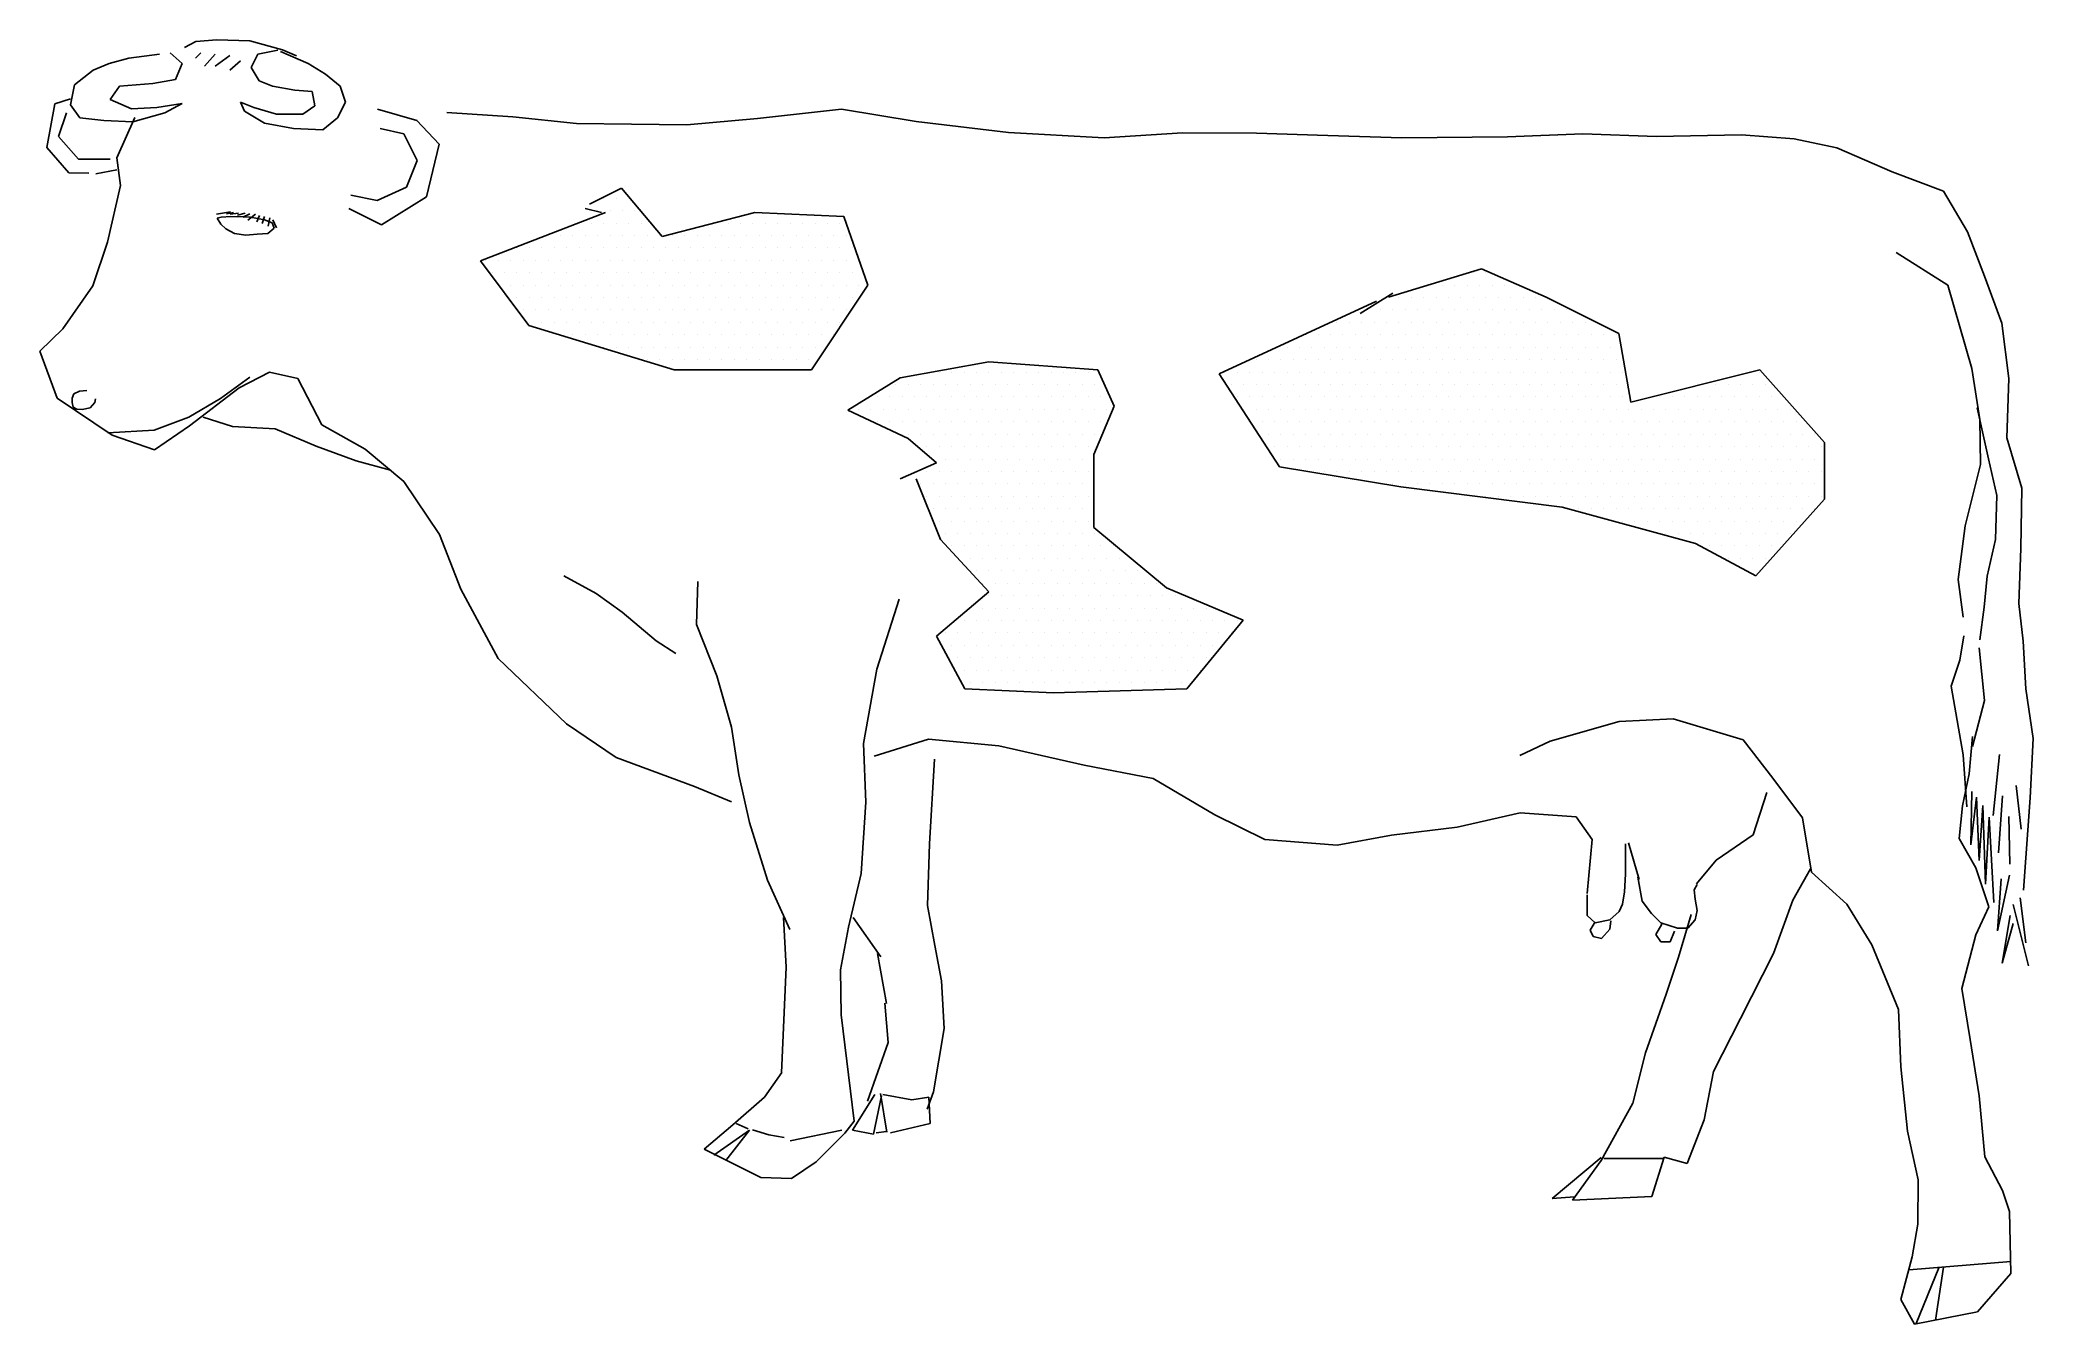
# Model space of a CAD drawing. Extents: x -0.92 to 1.59, y -0.17 to 1.44.
import ezdxf

# ---------------------------------------------------------------- set-up
doc = ezdxf.new("R2010")
doc.units = 0
doc.header["$MEASUREMENT"] = 0

msp = doc.modelspace()

# ---------------------------------------------------------------- linework, layer by layer
for p, q in [((-0.7253, 1.4403), (-0.7395, 1.4325)), ((-0.6989, 1.4422), (-0.7253, 1.4403)), ((-0.6574, 1.4408), (-0.6989, 1.4422)), ((-0.6161, 1.4298), (-0.6574, 1.4408)), ((-0.6222, 1.4292), (-0.6473, 1.4242)), ((-0.5984, 1.4222), (-0.6161, 1.4298)), ((-0.8545, 1.4041), (-0.8779, 1.3857)), ((-0.8344, 1.4125), (-0.8545, 1.4041)), ((-0.8094, 1.4192), (-0.8344, 1.4125)), ((-0.7709, 1.4242), (-0.8094, 1.4192)), ((-0.7425, 1.4125), (-0.7576, 1.4259)), ((-0.7509, 1.3924), (-0.7425, 1.4125)), ((-0.7191, 1.4259), (-0.7258, 1.4192)), ((-0.7007, 1.4242), (-0.7141, 1.4092)), ((-0.6824, 1.4225), (-0.7007, 1.4092)), ((-0.669, 1.4158), (-0.6824, 1.4041)), ((-0.6473, 1.4242), (-0.6556, 1.4075)), ((-0.6556, 1.4075), (-0.6456, 1.3908)), ((-0.5838, 1.4125), (-0.6189, 1.4276)), ((-0.562, 1.3991), (-0.5838, 1.4125)), ((-0.8779, 1.3857), (-0.8829, 1.3606)), ((-0.8328, 1.3673), (-0.8211, 1.3841)), ((-0.8211, 1.3841), (-0.7793, 1.3874)), ((-0.7793, 1.3874), (-0.7509, 1.3924)), ((-0.6456, 1.3908), (-0.6289, 1.3841)), ((-0.6289, 1.3841), (-0.6005, 1.379)), ((-0.6005, 1.379), (-0.5788, 1.3774)), ((-0.5437, 1.3841), (-0.562, 1.3991)), ((-0.537, 1.364), (-0.5437, 1.3841)), ((-0.9027, 1.3617), (-0.9128, 1.3066)), ((-0.883, 1.368), (-0.9027, 1.3617)), ((-0.8829, 1.3606), (-0.8712, 1.3439)), ((-0.806, 1.3556), (-0.8328, 1.3673)), ((-0.7743, 1.3573), (-0.806, 1.3556)), ((-0.7425, 1.3623), (-0.7743, 1.3573)), ((-0.7643, 1.3506), (-0.7425, 1.3623)), ((-0.6523, 1.3573), (-0.669, 1.364)), ((-0.669, 1.364), (-0.664, 1.3523)), ((-0.6239, 1.3489), (-0.6523, 1.3573)), ((-0.5754, 1.359), (-0.5905, 1.3489)), ((-0.5788, 1.3774), (-0.5754, 1.359)), ((-0.547, 1.3439), (-0.537, 1.364)), ((-0.4966, 1.355), (-0.4472, 1.3409)), ((-0.0186, 1.3432), (0.0871, 1.3549)), ((0.0871, 1.3549), (0.1809, 1.3393)), ((-0.8879, 1.3506), (-0.8979, 1.3205)), ((-0.8712, 1.3439), (-0.8411, 1.3406)), ((-0.8411, 1.3406), (-0.8044, 1.3389)), ((-0.802, 1.3444), (-0.8245, 1.2939)), ((-0.8044, 1.3389), (-0.7643, 1.3506)), ((-0.664, 1.3523), (-0.6389, 1.3372)), ((-0.6389, 1.3372), (-0.6022, 1.3305)), ((-0.5905, 1.3489), (-0.6239, 1.3489)), ((-0.6022, 1.3305), (-0.5654, 1.3289)), ((-0.5654, 1.3289), (-0.547, 1.3439)), ((-0.4935, 1.3305), (-0.4634, 1.3238)), ((-0.4472, 1.3409), (-0.4191, 1.3109)), ((-0.4094, 1.3507), (-0.3264, 1.3452)), ((-0.3264, 1.3452), (-0.2463, 1.337)), ((-0.2463, 1.337), (-0.177, 1.336)), ((-0.177, 1.336), (-0.1077, 1.3351)), ((-0.1077, 1.3351), (-0.0186, 1.3432)), ((0.1809, 1.3393), (0.2969, 1.3257)), ((-0.9128, 1.3066), (-0.8848, 1.2751)), ((-0.8979, 1.3205), (-0.8729, 1.2921)), ((-0.4634, 1.3238), (-0.4467, 1.2904)), ((-0.4191, 1.3109), (-0.4351, 1.2448)), ((0.2969, 1.3257), (0.4173, 1.3189)), ((0.4173, 1.3189), (0.516, 1.3254)), ((0.516, 1.3254), (0.6089, 1.325)), ((0.6089, 1.325), (0.6989, 1.322)), ((0.6989, 1.322), (0.7917, 1.3189)), ((0.7917, 1.3189), (0.9248, 1.32)), ((0.9248, 1.32), (1.0193, 1.3238)), ((1.0193, 1.3238), (1.1121, 1.3207)), ((1.1121, 1.3207), (1.2189, 1.3227)), ((1.2189, 1.3227), (1.2853, 1.3177)), ((1.2853, 1.3177), (1.339, 1.3062)), ((1.339, 1.3062), (1.4087, 1.2761)), ((-0.8729, 1.2921), (-0.8328, 1.2921)), ((-0.8245, 1.2939), (-0.8201, 1.2591)), ((-0.4467, 1.2904), (-0.4601, 1.2569)), ((-0.8848, 1.2751), (-0.8598, 1.2743)), ((-0.8512, 1.2737), (-0.8244, 1.2787)), ((-0.8201, 1.2591), (-0.8364, 1.1875)), ((-0.4601, 1.2569), (-0.4969, 1.2402)), ((-0.1896, 1.2556), (-0.2302, 1.2353)), ((-0.1388, 1.1947), (-0.1896, 1.2556)), ((1.4087, 1.2761), (1.473, 1.2518)), ((-0.4918, 1.2093), (-0.5327, 1.2301)), ((-0.4969, 1.2402), (-0.5303, 1.2469)), ((-0.4351, 1.2448), (-0.4918, 1.2093)), ((-0.2353, 1.2302), (-0.215, 1.2251)), ((1.473, 1.2518), (1.5032, 1.2008)), ((-0.6814, 1.2257), (-0.6992, 1.2229)), ((-0.6932, 1.2193), (-0.6983, 1.2178)), ((-0.6983, 1.2178), (-0.6938, 1.2105)), ((-0.6938, 1.2105), (-0.6874, 1.2043)), ((-0.681, 1.2201), (-0.6932, 1.2193)), ((-0.6874, 1.2043), (-0.6765, 1.1987)), ((-0.6778, 1.2251), (-0.6865, 1.2233)), ((-0.6716, 1.2242), (-0.6821, 1.2227)), ((-0.6726, 1.2197), (-0.681, 1.2201)), ((-0.6566, 1.2189), (-0.6731, 1.2199)), ((-0.663, 1.224), (-0.6726, 1.2216)), ((-0.6574, 1.2233), (-0.666, 1.2189)), ((-0.65, 1.2227), (-0.6596, 1.2154)), ((-0.6388, 1.2159), (-0.6566, 1.2189)), ((-0.645, 1.2214), (-0.6485, 1.2131)), ((-0.6388, 1.2201), (-0.6416, 1.2111)), ((-0.629, 1.2118), (-0.6388, 1.2159)), ((-0.6348, 1.1987), (-0.6268, 1.2054)), ((-0.632, 1.2182), (-0.6341, 1.2077)), ((-0.6268, 1.2054), (-0.629, 1.2118)), ((-0.6283, 1.2156), (-0.6239, 1.2058)), ((-0.2099, 1.2251), (-0.3673, 1.1642)), ((-0.022, 1.2251), (-0.1388, 1.1947)), ((0.0897, 1.2201), (-0.022, 1.2251)), ((0.1202, 1.1337), (0.0897, 1.2201)), ((-0.8364, 1.1875), (-0.8549, 1.1327)), ((-0.6765, 1.1987), (-0.6624, 1.1966)), ((-0.6624, 1.1966), (-0.6482, 1.1976)), ((-0.6482, 1.1976), (-0.6348, 1.1987)), ((1.5032, 1.2008), (1.5249, 1.1447)), ((-0.3673, 1.1642), (-0.3064, 1.0829)), ((0.892, 1.154), (0.7752, 1.1184)), ((0.9732, 1.1184), (0.892, 1.154)), ((1.4788, 1.1337), (1.4136, 1.1747)), ((-0.8549, 1.1327), (-0.8927, 1.0785)), ((0.0491, 1.027), (0.1202, 1.1337)), ((1.5086, 1.0287), (1.4788, 1.1337)), ((1.5249, 1.1447), (1.5465, 1.0857)), ((0.76, 1.1134), (0.5619, 1.0219)), ((0.7396, 1.0981), (0.7803, 1.1235)), ((1.0646, 1.0727), (0.9732, 1.1184)), ((-0.8927, 1.0785), (-0.9214, 1.0503)), ((-0.3064, 1.0829), (-0.1236, 1.027)), ((1.5465, 1.0857), (1.5553, 1.0161)), ((1.0799, 0.9863), (1.0646, 1.0727)), ((-0.9214, 1.0503), (-0.8998, 0.9914)), ((0.2725, 1.0371), (0.1608, 1.0168)), ((0.4096, 1.027), (0.2725, 1.0371)), ((1.5189, 0.9646), (1.5086, 1.0287)), ((-0.7332, 0.9567), (-0.6706, 1.0045)), ((-0.6941, 0.991), (-0.6573, 1.0178)), ((-0.6706, 1.0045), (-0.6325, 1.024)), ((-0.6325, 1.024), (-0.5967, 1.0159)), ((-0.5967, 1.0159), (-0.5667, 0.958)), ((-0.1236, 1.027), (0.0491, 1.027)), ((0.1608, 1.0168), (0.0948, 0.9762)), ((0.4299, 0.9813), (0.4096, 1.027)), ((0.5619, 1.0219), (0.6381, 0.905)), ((1.2423, 1.027), (1.0799, 0.9863)), ((1.3236, 0.9355), (1.2423, 1.027)), ((1.5553, 1.0161), (1.5528, 0.9413)), ((-0.8998, 0.9914), (-0.8306, 0.9447)), ((-0.8785, 0.997), (-0.8808, 0.9914)), ((-0.8808, 0.9914), (-0.8806, 0.9858)), ((-0.8806, 0.9858), (-0.8794, 0.9802)), ((-0.8794, 0.9802), (-0.8747, 0.9774)), ((-0.8717, 1.0001), (-0.8785, 0.997)), ((-0.8625, 1.001), (-0.8717, 1.0001)), ((-0.8682, 0.9769), (-0.8583, 0.979)), ((-0.8583, 0.979), (-0.8522, 0.986)), ((-0.8522, 0.986), (-0.8515, 0.9907)), ((-0.7342, 0.9676), (-0.6941, 0.991)), ((0.4045, 0.9203), (0.4299, 0.9813)), ((1.5154, 0.979), (1.5297, 0.915)), ((-0.8747, 0.9774), (-0.8682, 0.9769)), ((-0.7776, 0.9509), (-0.7342, 0.9676)), ((-0.7772, 0.9263), (-0.7332, 0.9567)), ((-0.7158, 0.9676), (-0.6791, 0.9559)), ((-0.6791, 0.9559), (-0.6256, 0.9526)), ((-0.5667, 0.958), (-0.5123, 0.9271)), ((0.0948, 0.9762), (0.1709, 0.9406)), ((1.5198, 0.9077), (1.5189, 0.9646)), ((-0.8361, 0.9476), (-0.7776, 0.9509)), ((-0.8306, 0.9447), (-0.7772, 0.9263)), ((-0.6256, 0.9526), (-0.5738, 0.9308)), ((-0.5738, 0.9308), (-0.5237, 0.9124)), ((0.1709, 0.9406), (0.2065, 0.9101)), ((1.3236, 0.8644), (1.3236, 0.9355)), ((1.5528, 0.9413), (1.5715, 0.8783)), ((-0.5237, 0.9124), (-0.4802, 0.9007)), ((-0.5123, 0.9271), (-0.4637, 0.8867)), ((0.2065, 0.9101), (0.1608, 0.8898)), ((0.4045, 0.8288), (0.4045, 0.9203)), ((0.6381, 0.905), (0.7904, 0.8796)), ((1.5006, 0.8307), (1.5198, 0.9077)), ((1.5297, 0.915), (1.5403, 0.8687)), ((-0.4637, 0.8867), (-0.4188, 0.82)), ((0.1811, 0.8898), (0.2116, 0.8136)), ((0.7904, 0.8796), (0.9935, 0.8542)), ((1.5715, 0.8783), (1.5703, 0.802)), ((0.9935, 0.8542), (1.1611, 0.8085)), ((1.2373, 0.7679), (1.3236, 0.8644)), ((1.5403, 0.8687), (1.5386, 0.8136)), ((0.4959, 0.7526), (0.4045, 0.8288)), ((1.4914, 0.7631), (1.5006, 0.8307)), ((-0.4188, 0.82), (-0.392, 0.7512)), ((0.2116, 0.8136), (0.2725, 0.7475)), ((1.1611, 0.8085), (1.2373, 0.7679)), ((1.5386, 0.8136), (1.5279, 0.7673)), ((1.5703, 0.802), (1.568, 0.7328)), ((-0.2625, 0.7676), (-0.2216, 0.7455)), ((-0.0936, 0.7606), (-0.0954, 0.7066)), ((0.5924, 0.712), (0.4959, 0.7526)), ((1.4981, 0.7157), (1.4914, 0.7631)), ((1.5279, 0.7673), (1.5243, 0.7282)), ((-0.392, 0.7512), (-0.345, 0.6636)), ((-0.2216, 0.7455), (-0.1891, 0.7222)), ((0.1315, 0.6505), (0.1594, 0.7383)), ((0.2725, 0.7475), (0.2065, 0.6917)), ((1.5243, 0.7282), (1.519, 0.6873)), ((1.568, 0.7328), (1.5734, 0.6855)), ((-0.1891, 0.7222), (-0.146, 0.6861)), ((-0.0954, 0.7066), (-0.0698, 0.6419)), ((0.5213, 0.6256), (0.5924, 0.712)), ((-0.146, 0.6861), (-0.1216, 0.67)), ((0.2065, 0.6917), (0.242, 0.6256)), ((1.4987, 0.6921), (1.4935, 0.6618)), ((1.5181, 0.6772), (1.5247, 0.6109)), ((1.5734, 0.6855), (1.5769, 0.6257)), ((-0.345, 0.6636), (-0.259, 0.5817)), ((1.4935, 0.6618), (1.4827, 0.6289)), ((-0.0698, 0.6419), (-0.0512, 0.5775)), ((0.1145, 0.5567), (0.1315, 0.6505)), ((1.4827, 0.6289), (1.4979, 0.5424)), ((0.242, 0.6256), (0.3537, 0.6205)), ((0.3537, 0.6205), (0.5213, 0.6256)), ((1.5247, 0.6109), (1.5098, 0.5529)), ((1.5769, 0.6257), (1.5859, 0.563)), ((-0.259, 0.5817), (-0.1966, 0.5394)), ((-0.0512, 0.5775), (-0.0421, 0.5176)), ((0.9785, 0.5598), (1.0653, 0.5846)), ((1.0653, 0.5846), (1.1333, 0.5879)), ((1.1333, 0.5879), (1.2212, 0.5614)), ((0.1176, 0.4831), (0.1145, 0.5567)), ((0.1279, 0.541), (0.1965, 0.5623)), ((0.1965, 0.5623), (0.285, 0.5538)), ((0.285, 0.5538), (0.3923, 0.5294)), ((0.9404, 0.5416), (0.9785, 0.5598)), ((1.2212, 0.5614), (1.2584, 0.513)), ((1.5054, 0.5186), (1.5097, 0.5656)), ((1.5859, 0.563), (1.582, 0.4883)), ((-0.1966, 0.5394), (-0.098, 0.5028)), ((0.1977, 0.4306), (0.204, 0.5371)), ((0.3923, 0.5294), (0.4791, 0.5127)), ((1.4979, 0.5424), (1.5026, 0.4771)), ((1.5436, 0.5429), (1.5358, 0.4661)), ((-0.098, 0.5028), (-0.0515, 0.4833)), ((-0.0421, 0.5176), (-0.0288, 0.4575)), ((0.4791, 0.5127), (0.5566, 0.4671)), ((1.2584, 0.513), (1.2956, 0.4632)), ((1.4971, 0.4786), (1.5054, 0.5186)), ((1.5644, 0.5039), (1.5709, 0.4492)), ((0.1118, 0.3932), (0.1176, 0.4831)), ((1.2338, 0.4417), (1.2509, 0.4952)), ((1.493, 0.4372), (1.4971, 0.4786)), ((1.5087, 0.4963), (1.5076, 0.4294)), ((1.5076, 0.4294), (1.5145, 0.4894)), ((1.5145, 0.4894), (1.518, 0.4098)), ((1.518, 0.4098), (1.5226, 0.479)), ((1.5226, 0.479), (1.526, 0.3798)), ((1.5475, 0.4909), (1.5423, 0.4193)), ((1.582, 0.4883), (1.574, 0.3721)), ((-0.0288, 0.4575), (-0.0063, 0.3847)), ((0.5566, 0.4671), (0.6194, 0.4359)), ((0.779, 0.4416), (0.8612, 0.4514)), ((0.8612, 0.4514), (0.9408, 0.4695)), ((0.9408, 0.4695), (1.0113, 0.4644)), ((1.0113, 0.4644), (1.0312, 0.436)), ((1.2956, 0.4632), (1.3071, 0.3949)), ((1.526, 0.3798), (1.5306, 0.464)), ((1.5306, 0.464), (1.5364, 0.3567)), ((1.5553, 0.4648), (1.5566, 0.405)), ((0.1951, 0.353), (0.1977, 0.4306)), ((0.6194, 0.4359), (0.7106, 0.4287)), ((0.7106, 0.4287), (0.779, 0.4416)), ((1.0312, 0.436), (1.0248, 0.3682)), ((1.0732, 0.4134), (1.0732, 0.4305)), ((1.0768, 0.4317), (1.0905, 0.3855)), ((1.187, 0.41), (1.2338, 0.4417)), ((1.5139, 0.4004), (1.493, 0.4372)), ((1.0732, 0.3925), (1.0732, 0.4134)), ((1.1624, 0.3803), (1.187, 0.41)), ((-0.0063, 0.3847), (0.0221, 0.3227)), ((0.0957, 0.3258), (0.1118, 0.3932)), ((1.0718, 0.3703), (1.0732, 0.3925)), ((1.0888, 0.3886), (1.0941, 0.3585)), ((1.1595, 0.3729), (1.1634, 0.3794)), ((1.2838, 0.3596), (1.3059, 0.3991)), ((1.3071, 0.3949), (1.3515, 0.3546)), ((1.5303, 0.3514), (1.5139, 0.4004)), ((1.541, 0.321), (1.556, 0.3913)), ((1.5456, 0.3867), (1.541, 0.321)), ((0.2045, 0.3028), (0.1951, 0.353)), ((1.0248, 0.3663), (1.0248, 0.3402)), ((1.0653, 0.3454), (1.0692, 0.3545)), ((1.0692, 0.3545), (1.0718, 0.3703)), ((1.0941, 0.3585), (1.1058, 0.3428)), ((1.1608, 0.3611), (1.1595, 0.3729)), ((1.1634, 0.3467), (1.1608, 0.3611)), ((1.2593, 0.2925), (1.2838, 0.3596)), ((1.3515, 0.3546), (1.3831, 0.3036)), ((1.5139, 0.3159), (1.5303, 0.3514)), ((1.5606, 0.3544), (1.5802, 0.2771)), ((1.5698, 0.3625), (1.5768, 0.306)), ((0.014, 0.3378), (0.0174, 0.2753)), ((0.1016, 0.3378), (0.1363, 0.2883)), ((1.0248, 0.3402), (1.0352, 0.331)), ((1.0352, 0.3323), (1.0287, 0.3218)), ((1.0352, 0.331), (1.0535, 0.3349)), ((1.0535, 0.3349), (1.0653, 0.3454)), ((1.0535, 0.3231), (1.0548, 0.3336)), ((1.1058, 0.3428), (1.1176, 0.331)), ((1.1189, 0.3297), (1.1111, 0.3166)), ((1.1176, 0.331), (1.1385, 0.3244)), ((1.1556, 0.3417), (1.1399, 0.2881)), ((1.1516, 0.3244), (1.1608, 0.3349)), ((1.1608, 0.3349), (1.1634, 0.3467)), ((1.5572, 0.3406), (1.5468, 0.2806)), ((1.5468, 0.2806), (1.5606, 0.3302)), ((0.0856, 0.2721), (0.0957, 0.3258)), ((0.2127, 0.2581), (0.2045, 0.3028)), ((1.0287, 0.3218), (1.0326, 0.314)), ((1.0326, 0.314), (1.0431, 0.3114)), ((1.0431, 0.3114), (1.0535, 0.3231)), ((1.1111, 0.3166), (1.1176, 0.3074)), ((1.1176, 0.3074), (1.1294, 0.3074)), ((1.1294, 0.3074), (1.1346, 0.3205)), ((1.1385, 0.3244), (1.1516, 0.3244)), ((1.3831, 0.3036), (1.4164, 0.222)), ((1.4964, 0.2485), (1.5139, 0.3159)), ((0.1321, 0.2927), (0.1437, 0.2296)), ((1.1399, 0.2881), (1.1245, 0.2415)), ((1.2178, 0.2107), (1.2593, 0.2925)), ((0.0174, 0.2753), (0.0114, 0.1425)), ((0.0865, 0.2152), (0.0856, 0.2721)), ((0.2163, 0.1984), (0.2127, 0.2581)), ((0.1415, 0.2302), (0.1458, 0.1807)), ((1.1245, 0.2415), (1.0985, 0.1675)), ((1.5067, 0.1844), (1.4964, 0.2485)), ((0.1028, 0.0815), (0.0865, 0.2152)), ((1.1837, 0.1439), (1.2178, 0.2107)), ((1.4164, 0.222), (1.4196, 0.1498)), ((0.1458, 0.1807), (0.1198, 0.1069)), ((0.2025, 0.1184), (0.2163, 0.1984)), ((1.5182, 0.1133), (1.5067, 0.1844)), ((1.0985, 0.1675), (1.0825, 0.1043)), ((0.012, 0.1428), (-0.0099, 0.1116)), ((1.1719, 0.0832), (1.1837, 0.1439)), ((1.4196, 0.1498), (1.428, 0.0691)), ((-0.0099, 0.1116), (-0.0499, 0.0769)), ((0.1006, 0.0702), (0.1288, 0.115)), ((0.1371, 0.1134), (0.1272, 0.0652)), ((0.1359, 0.1165), (0.1439, 0.0677)), ((0.1388, 0.115), (0.1753, 0.1084)), ((0.1753, 0.1084), (0.1968, 0.1117)), ((0.1948, 0.0965), (0.2025, 0.1184)), ((0.1985, 0.0785), (0.1968, 0.1117)), ((1.0825, 0.1043), (1.0426, 0.0321)), ((1.5253, 0.0368), (1.5182, 0.1133)), ((-0.0499, 0.0769), (-0.0856, 0.0462)), ((-0.0454, 0.0785), (-0.0304, 0.0719)), ((0.0912, 0.0667), (0.1028, 0.0815)), ((0.1487, 0.0669), (0.1985, 0.0785)), ((1.1507, 0.0285), (1.1719, 0.0832)), ((-0.0736, 0.0387), (-0.0288, 0.0702)), ((-0.0288, 0.0702), (-0.0586, 0.032)), ((-0.0251, 0.0706), (-0.0045, 0.0643)), ((-0.0045, 0.0643), (0.0148, 0.0609)), ((0.0226, 0.0569), (0.0873, 0.0702)), ((0.074, 0.0492), (0.0912, 0.0667)), ((0.1272, 0.0652), (0.1006, 0.0702)), ((0.1305, 0.0669), (0.1437, 0.0685)), ((1.428, 0.0691), (1.4412, 0.0077)), ((-0.0856, 0.0462), (-0.0146, 0.0106)), ((0.0241, 0.0093), (0.0553, 0.0304)), ((0.0553, 0.0304), (0.074, 0.0492)), ((1.0426, 0.0358), (0.9811, -0.0157)), ((1.0426, 0.0321), (1.0063, -0.018)), ((1.046, 0.0347), (1.1209, 0.0347)), ((1.1063, -0.013), (1.1218, 0.0364)), ((1.1218, 0.0364), (1.1507, 0.0285)), ((1.5475, -0.0056), (1.5253, 0.0368)), ((-0.0146, 0.0106), (0.0241, 0.0093)), ((1.4412, 0.0077), (1.4407, -0.0478)), ((0.9811, -0.0157), (1.0091, -0.0134)), ((1.0063, -0.018), (1.1063, -0.013)), ((1.5563, -0.0322), (1.5475, -0.0056)), ((1.4407, -0.0478), (1.4338, -0.0891)), ((1.5579, -0.1099), (1.5563, -0.0322)), ((1.4338, -0.0891), (1.4195, -0.1427)), ((1.4299, -0.1053), (1.5579, -0.095)), ((1.4674, -0.1031), (1.4387, -0.173)), ((1.4733, -0.1023), (1.463, -0.1686)), ((1.516, -0.1584), (1.5579, -0.1099)), ((1.4195, -0.1427), (1.4365, -0.1738)), ((1.4365, -0.1738), (1.516, -0.1584))]:
    msp.add_line(p, q)
at = {"color": 0}
for p, q in [((-0.2119, 1.2429), (-0.2119, 1.2429)), ((-0.1963, 1.2429), (-0.1963, 1.2429)), ((-0.1807, 1.2429), (-0.1807, 1.2429)), ((-0.2432, 1.2117), (-0.2432, 1.2117)), ((-0.2276, 1.2117), (-0.2276, 1.2117)), ((-0.2197, 1.2273), (-0.2197, 1.2273)), ((-0.2119, 1.2117), (-0.2119, 1.2117)), ((-0.2041, 1.2273), (-0.2041, 1.2273)), ((-0.1963, 1.2117), (-0.1963, 1.2117)), ((-0.1885, 1.2273), (-0.1885, 1.2273)), ((-0.1807, 1.2117), (-0.1807, 1.2117)), ((-0.1729, 1.2273), (-0.1729, 1.2273)), ((-0.1651, 1.2117), (-0.1651, 1.2117)), ((-0.0713, 1.2117), (-0.0713, 1.2117)), ((-0.0557, 1.2117), (-0.0557, 1.2117)), ((-0.0401, 1.2117), (-0.0401, 1.2117)), ((-0.0244, 1.2117), (-0.0244, 1.2117)), ((-0.0088, 1.2117), (-0.0088, 1.2117)), ((0.0068, 1.2117), (0.0068, 1.2117)), ((0.0224, 1.2117), (0.0224, 1.2117)), ((0.0381, 1.2117), (0.0381, 1.2117)), ((0.0537, 1.2117), (0.0537, 1.2117)), ((0.0693, 1.2117), (0.0693, 1.2117)), ((0.0849, 1.2117), (0.0849, 1.2117)), ((-0.3213, 1.1804), (-0.3213, 1.1804)), ((-0.3057, 1.1804), (-0.3057, 1.1804)), ((-0.2901, 1.1804), (-0.2901, 1.1804)), ((-0.2822, 1.196), (-0.2822, 1.196)), ((-0.2744, 1.1804), (-0.2744, 1.1804)), ((-0.2666, 1.196), (-0.2666, 1.196)), ((-0.2588, 1.1804), (-0.2588, 1.1804)), ((-0.251, 1.196), (-0.251, 1.196)), ((-0.2432, 1.1804), (-0.2432, 1.1804)), ((-0.2354, 1.196), (-0.2354, 1.196)), ((-0.2276, 1.1804), (-0.2276, 1.1804)), ((-0.2197, 1.196), (-0.2197, 1.196)), ((-0.2119, 1.1804), (-0.2119, 1.1804)), ((-0.2041, 1.196), (-0.2041, 1.196)), ((-0.1963, 1.1804), (-0.1963, 1.1804)), ((-0.1885, 1.196), (-0.1885, 1.196)), ((-0.1807, 1.1804), (-0.1807, 1.1804)), ((-0.1729, 1.196), (-0.1729, 1.196)), ((-0.1651, 1.1804), (-0.1651, 1.1804)), ((-0.1572, 1.196), (-0.1572, 1.196)), ((-0.1494, 1.1804), (-0.1494, 1.1804)), ((-0.1416, 1.196), (-0.1416, 1.196)), ((-0.1338, 1.1804), (-0.1338, 1.1804)), ((-0.126, 1.196), (-0.126, 1.196)), ((-0.1182, 1.1804), (-0.1182, 1.1804)), ((-0.1104, 1.196), (-0.1104, 1.196)), ((-0.1026, 1.1804), (-0.1026, 1.1804)), ((-0.0947, 1.196), (-0.0947, 1.196)), ((-0.0869, 1.1804), (-0.0869, 1.1804)), ((-0.0791, 1.196), (-0.0791, 1.196)), ((-0.0713, 1.1804), (-0.0713, 1.1804)), ((-0.0635, 1.196), (-0.0635, 1.196)), ((-0.0557, 1.1804), (-0.0557, 1.1804)), ((-0.0479, 1.196), (-0.0479, 1.196)), ((-0.0401, 1.1804), (-0.0401, 1.1804)), ((-0.0322, 1.196), (-0.0322, 1.196)), ((-0.0244, 1.1804), (-0.0244, 1.1804)), ((-0.0166, 1.196), (-0.0166, 1.196)), ((-0.0088, 1.1804), (-0.0088, 1.1804)), ((-0.001, 1.196), (-0.001, 1.196)), ((0.0068, 1.1804), (0.0068, 1.1804)), ((0.0146, 1.196), (0.0146, 1.196)), ((0.0224, 1.1804), (0.0224, 1.1804)), ((0.0303, 1.196), (0.0303, 1.196)), ((0.0381, 1.1804), (0.0381, 1.1804)), ((0.0459, 1.196), (0.0459, 1.196)), ((0.0537, 1.1804), (0.0537, 1.1804)), ((0.0615, 1.196), (0.0615, 1.196)), ((0.0693, 1.1804), (0.0693, 1.1804)), ((0.0771, 1.196), (0.0771, 1.196)), ((0.0849, 1.1804), (0.0849, 1.1804)), ((0.0928, 1.196), (0.0928, 1.196)), ((0.1006, 1.1804), (0.1006, 1.1804)), ((-0.3604, 1.1648), (-0.3604, 1.1648)), ((-0.3447, 1.1648), (-0.3447, 1.1648)), ((-0.3291, 1.1648), (-0.3291, 1.1648)), ((-0.3135, 1.1648), (-0.3135, 1.1648)), ((-0.2979, 1.1648), (-0.2979, 1.1648)), ((-0.2822, 1.1648), (-0.2822, 1.1648)), ((-0.2666, 1.1648), (-0.2666, 1.1648)), ((-0.251, 1.1648), (-0.251, 1.1648)), ((-0.2354, 1.1648), (-0.2354, 1.1648)), ((-0.2197, 1.1648), (-0.2197, 1.1648)), ((-0.2041, 1.1648), (-0.2041, 1.1648)), ((-0.1885, 1.1648), (-0.1885, 1.1648)), ((-0.1729, 1.1648), (-0.1729, 1.1648)), ((-0.1572, 1.1648), (-0.1572, 1.1648)), ((-0.1416, 1.1648), (-0.1416, 1.1648)), ((-0.126, 1.1648), (-0.126, 1.1648)), ((-0.1104, 1.1648), (-0.1104, 1.1648)), ((-0.0947, 1.1648), (-0.0947, 1.1648)), ((-0.0791, 1.1648), (-0.0791, 1.1648)), ((-0.0635, 1.1648), (-0.0635, 1.1648)), ((-0.0479, 1.1648), (-0.0479, 1.1648)), ((-0.0322, 1.1648), (-0.0322, 1.1648)), ((-0.0166, 1.1648), (-0.0166, 1.1648)), ((-0.001, 1.1648), (-0.001, 1.1648)), ((0.0146, 1.1648), (0.0146, 1.1648)), ((0.0303, 1.1648), (0.0303, 1.1648)), ((0.0459, 1.1648), (0.0459, 1.1648)), ((0.0615, 1.1648), (0.0615, 1.1648)), ((0.0771, 1.1648), (0.0771, 1.1648)), ((0.0928, 1.1648), (0.0928, 1.1648)), ((0.1084, 1.1648), (0.1084, 1.1648)), ((-0.3526, 1.1492), (-0.3526, 1.1492)), ((-0.3369, 1.1492), (-0.3369, 1.1492)), ((-0.3291, 1.1335), (-0.3291, 1.1335)), ((-0.3213, 1.1492), (-0.3213, 1.1492)), ((-0.3135, 1.1335), (-0.3135, 1.1335)), ((-0.3057, 1.1492), (-0.3057, 1.1492)), ((-0.2979, 1.1335), (-0.2979, 1.1335)), ((-0.2901, 1.1492), (-0.2901, 1.1492)), ((-0.2822, 1.1335), (-0.2822, 1.1335)), ((-0.2744, 1.1492), (-0.2744, 1.1492)), ((-0.2666, 1.1335), (-0.2666, 1.1335)), ((-0.2588, 1.1492), (-0.2588, 1.1492)), ((-0.251, 1.1335), (-0.251, 1.1335)), ((-0.2432, 1.1492), (-0.2432, 1.1492)), ((-0.2354, 1.1335), (-0.2354, 1.1335)), ((-0.2276, 1.1492), (-0.2276, 1.1492)), ((-0.2197, 1.1335), (-0.2197, 1.1335)), ((-0.2119, 1.1492), (-0.2119, 1.1492)), ((-0.2041, 1.1335), (-0.2041, 1.1335)), ((-0.1963, 1.1492), (-0.1963, 1.1492)), ((-0.1885, 1.1335), (-0.1885, 1.1335)), ((-0.1807, 1.1492), (-0.1807, 1.1492)), ((-0.1729, 1.1335), (-0.1729, 1.1335)), ((-0.1651, 1.1492), (-0.1651, 1.1492)), ((-0.1572, 1.1335), (-0.1572, 1.1335)), ((-0.1494, 1.1492), (-0.1494, 1.1492)), ((-0.1416, 1.1335), (-0.1416, 1.1335)), ((-0.1338, 1.1492), (-0.1338, 1.1492)), ((-0.126, 1.1335), (-0.126, 1.1335)), ((-0.1182, 1.1492), (-0.1182, 1.1492)), ((-0.1104, 1.1335), (-0.1104, 1.1335)), ((-0.1026, 1.1492), (-0.1026, 1.1492)), ((-0.0947, 1.1335), (-0.0947, 1.1335)), ((-0.0869, 1.1492), (-0.0869, 1.1492)), ((-0.0791, 1.1335), (-0.0791, 1.1335)), ((-0.0713, 1.1492), (-0.0713, 1.1492)), ((-0.0635, 1.1335), (-0.0635, 1.1335)), ((-0.0557, 1.1492), (-0.0557, 1.1492)), ((-0.0479, 1.1335), (-0.0479, 1.1335)), ((-0.0401, 1.1492), (-0.0401, 1.1492)), ((-0.0322, 1.1335), (-0.0322, 1.1335)), ((-0.0244, 1.1492), (-0.0244, 1.1492)), ((-0.0166, 1.1335), (-0.0166, 1.1335)), ((-0.0088, 1.1492), (-0.0088, 1.1492)), ((-0.001, 1.1335), (-0.001, 1.1335)), ((0.0068, 1.1492), (0.0068, 1.1492)), ((0.0146, 1.1335), (0.0146, 1.1335)), ((0.0224, 1.1492), (0.0224, 1.1492)), ((0.0303, 1.1335), (0.0303, 1.1335)), ((0.0381, 1.1492), (0.0381, 1.1492)), ((0.0459, 1.1335), (0.0459, 1.1335)), ((0.0537, 1.1492), (0.0537, 1.1492)), ((0.0615, 1.1335), (0.0615, 1.1335)), ((0.0693, 1.1492), (0.0693, 1.1492)), ((0.0771, 1.1335), (0.0771, 1.1335)), ((0.0849, 1.1492), (0.0849, 1.1492)), ((0.0928, 1.1335), (0.0928, 1.1335)), ((0.1006, 1.1492), (0.1006, 1.1492)), ((0.1084, 1.1335), (0.1084, 1.1335)), ((0.8271, 1.1335), (0.8271, 1.1335)), ((0.8428, 1.1335), (0.8428, 1.1335)), ((0.8584, 1.1335), (0.8584, 1.1335)), ((0.874, 1.1335), (0.874, 1.1335)), ((0.8818, 1.1492), (0.8818, 1.1492)), ((0.8896, 1.1335), (0.8896, 1.1335)), ((0.8974, 1.1492), (0.8974, 1.1492)), ((0.9053, 1.1335), (0.9053, 1.1335)), ((0.9209, 1.1335), (0.9209, 1.1335)), ((0.9365, 1.1335), (0.9365, 1.1335)), ((-0.3213, 1.1179), (-0.3213, 1.1179)), ((-0.3057, 1.1179), (-0.3057, 1.1179)), ((-0.2901, 1.1179), (-0.2901, 1.1179)), ((-0.2744, 1.1179), (-0.2744, 1.1179)), ((-0.2588, 1.1179), (-0.2588, 1.1179)), ((-0.2432, 1.1179), (-0.2432, 1.1179)), ((-0.2276, 1.1179), (-0.2276, 1.1179)), ((-0.2119, 1.1179), (-0.2119, 1.1179)), ((-0.1963, 1.1179), (-0.1963, 1.1179)), ((-0.1807, 1.1179), (-0.1807, 1.1179)), ((-0.1651, 1.1179), (-0.1651, 1.1179)), ((-0.1494, 1.1179), (-0.1494, 1.1179)), ((-0.1338, 1.1179), (-0.1338, 1.1179)), ((-0.1182, 1.1179), (-0.1182, 1.1179)), ((-0.1026, 1.1179), (-0.1026, 1.1179)), ((-0.0869, 1.1179), (-0.0869, 1.1179)), ((-0.0713, 1.1179), (-0.0713, 1.1179)), ((-0.0557, 1.1179), (-0.0557, 1.1179)), ((-0.0401, 1.1179), (-0.0401, 1.1179)), ((-0.0244, 1.1179), (-0.0244, 1.1179)), ((-0.0088, 1.1179), (-0.0088, 1.1179)), ((0.0068, 1.1179), (0.0068, 1.1179)), ((0.0224, 1.1179), (0.0224, 1.1179)), ((0.0381, 1.1179), (0.0381, 1.1179)), ((0.0537, 1.1179), (0.0537, 1.1179)), ((0.0693, 1.1179), (0.0693, 1.1179)), ((0.0849, 1.1179), (0.0849, 1.1179)), ((0.1006, 1.1179), (0.1006, 1.1179)), ((0.7724, 1.1179), (0.7724, 1.1179)), ((0.7881, 1.1179), (0.7881, 1.1179)), ((0.8037, 1.1179), (0.8037, 1.1179)), ((0.8193, 1.1179), (0.8193, 1.1179)), ((0.8349, 1.1179), (0.8349, 1.1179)), ((0.8506, 1.1179), (0.8506, 1.1179)), ((0.8662, 1.1179), (0.8662, 1.1179)), ((0.8818, 1.1179), (0.8818, 1.1179)), ((0.8974, 1.1179), (0.8974, 1.1179)), ((0.9131, 1.1179), (0.9131, 1.1179)), ((0.9287, 1.1179), (0.9287, 1.1179)), ((0.9443, 1.1179), (0.9443, 1.1179)), ((0.9599, 1.1179), (0.9599, 1.1179)), ((-0.3135, 1.1023), (-0.3135, 1.1023)), ((-0.3057, 1.0867), (-0.3057, 1.0867)), ((-0.2979, 1.1023), (-0.2979, 1.1023)), ((-0.2901, 1.0867), (-0.2901, 1.0867)), ((-0.2822, 1.1023), (-0.2822, 1.1023)), ((-0.2744, 1.0867), (-0.2744, 1.0867)), ((-0.2666, 1.1023), (-0.2666, 1.1023)), ((-0.2588, 1.0867), (-0.2588, 1.0867)), ((-0.251, 1.1023), (-0.251, 1.1023)), ((-0.2432, 1.0867), (-0.2432, 1.0867)), ((-0.2354, 1.1023), (-0.2354, 1.1023)), ((-0.2276, 1.0867), (-0.2276, 1.0867)), ((-0.2197, 1.1023), (-0.2197, 1.1023)), ((-0.2119, 1.0867), (-0.2119, 1.0867)), ((-0.2041, 1.1023), (-0.2041, 1.1023)), ((-0.1963, 1.0867), (-0.1963, 1.0867)), ((-0.1885, 1.1023), (-0.1885, 1.1023)), ((-0.1807, 1.0867), (-0.1807, 1.0867)), ((-0.1729, 1.1023), (-0.1729, 1.1023)), ((-0.1651, 1.0867), (-0.1651, 1.0867)), ((-0.1572, 1.1023), (-0.1572, 1.1023)), ((-0.1494, 1.0867), (-0.1494, 1.0867)), ((-0.1416, 1.1023), (-0.1416, 1.1023)), ((-0.1338, 1.0867), (-0.1338, 1.0867)), ((-0.126, 1.1023), (-0.126, 1.1023)), ((-0.1182, 1.0867), (-0.1182, 1.0867)), ((-0.1104, 1.1023), (-0.1104, 1.1023)), ((-0.1026, 1.0867), (-0.1026, 1.0867)), ((-0.0947, 1.1023), (-0.0947, 1.1023)), ((-0.0869, 1.0867), (-0.0869, 1.0867)), ((-0.0791, 1.1023), (-0.0791, 1.1023)), ((-0.0713, 1.0867), (-0.0713, 1.0867)), ((-0.0635, 1.1023), (-0.0635, 1.1023)), ((-0.0557, 1.0867), (-0.0557, 1.0867)), ((-0.0479, 1.1023), (-0.0479, 1.1023)), ((-0.0401, 1.0867), (-0.0401, 1.0867)), ((-0.0322, 1.1023), (-0.0322, 1.1023)), ((-0.0244, 1.0867), (-0.0244, 1.0867)), ((-0.0166, 1.1023), (-0.0166, 1.1023)), ((-0.0088, 1.0867), (-0.0088, 1.0867)), ((-0.001, 1.1023), (-0.001, 1.1023)), ((0.0068, 1.0867), (0.0068, 1.0867)), ((0.0146, 1.1023), (0.0146, 1.1023)), ((0.0224, 1.0867), (0.0224, 1.0867)), ((0.0303, 1.1023), (0.0303, 1.1023)), ((0.0381, 1.0867), (0.0381, 1.0867)), ((0.0459, 1.1023), (0.0459, 1.1023)), ((0.0537, 1.0867), (0.0537, 1.0867)), ((0.0615, 1.1023), (0.0615, 1.1023)), ((0.0693, 1.0867), (0.0693, 1.0867)), ((0.0771, 1.1023), (0.0771, 1.1023)), ((0.0849, 1.0867), (0.0849, 1.0867)), ((0.0928, 1.1023), (0.0928, 1.1023)), ((0.7099, 1.0867), (0.7099, 1.0867)), ((0.7256, 1.0867), (0.7256, 1.0867)), ((0.7412, 1.0867), (0.7412, 1.0867)), ((0.749, 1.1023), (0.749, 1.1023)), ((0.7568, 1.0867), (0.7568, 1.0867)), ((0.7646, 1.1023), (0.7646, 1.1023)), ((0.7724, 1.0867), (0.7724, 1.0867)), ((0.7803, 1.1023), (0.7803, 1.1023)), ((0.7881, 1.0867), (0.7881, 1.0867)), ((0.7959, 1.1023), (0.7959, 1.1023)), ((0.8037, 1.0867), (0.8037, 1.0867)), ((0.8115, 1.1023), (0.8115, 1.1023)), ((0.8193, 1.0867), (0.8193, 1.0867)), ((0.8271, 1.1023), (0.8271, 1.1023)), ((0.8349, 1.0867), (0.8349, 1.0867)), ((0.8428, 1.1023), (0.8428, 1.1023)), ((0.8506, 1.0867), (0.8506, 1.0867)), ((0.8584, 1.1023), (0.8584, 1.1023)), ((0.8662, 1.0867), (0.8662, 1.0867)), ((0.874, 1.1023), (0.874, 1.1023)), ((0.8818, 1.0867), (0.8818, 1.0867)), ((0.8896, 1.1023), (0.8896, 1.1023)), ((0.8974, 1.0867), (0.8974, 1.0867)), ((0.9053, 1.1023), (0.9053, 1.1023)), ((0.9131, 1.0867), (0.9131, 1.0867)), ((0.9209, 1.1023), (0.9209, 1.1023)), ((0.9287, 1.0867), (0.9287, 1.0867)), ((0.9365, 1.1023), (0.9365, 1.1023)), ((0.9443, 1.0867), (0.9443, 1.0867)), ((0.9521, 1.1023), (0.9521, 1.1023)), ((0.9599, 1.0867), (0.9599, 1.0867)), ((0.9678, 1.1023), (0.9678, 1.1023)), ((0.9756, 1.0867), (0.9756, 1.0867)), ((0.9834, 1.1023), (0.9834, 1.1023)), ((0.9912, 1.0867), (0.9912, 1.0867)), ((0.999, 1.1023), (0.999, 1.1023)), ((1.0068, 1.0867), (1.0068, 1.0867)), ((1.0224, 1.0867), (1.0224, 1.0867)), ((-0.2666, 1.071), (-0.2666, 1.071)), ((-0.251, 1.071), (-0.251, 1.071)), ((-0.2354, 1.071), (-0.2354, 1.071)), ((-0.2197, 1.071), (-0.2197, 1.071)), ((-0.2119, 1.0554), (-0.2119, 1.0554)), ((-0.2041, 1.071), (-0.2041, 1.071)), ((-0.1963, 1.0554), (-0.1963, 1.0554)), ((-0.1885, 1.071), (-0.1885, 1.071)), ((-0.1807, 1.0554), (-0.1807, 1.0554)), ((-0.1729, 1.071), (-0.1729, 1.071)), ((-0.1651, 1.0554), (-0.1651, 1.0554)), ((-0.1572, 1.071), (-0.1572, 1.071)), ((-0.1494, 1.0554), (-0.1494, 1.0554)), ((-0.1416, 1.071), (-0.1416, 1.071)), ((-0.1338, 1.0554), (-0.1338, 1.0554)), ((-0.126, 1.071), (-0.126, 1.071)), ((-0.1182, 1.0554), (-0.1182, 1.0554)), ((-0.1104, 1.071), (-0.1104, 1.071)), ((-0.1026, 1.0554), (-0.1026, 1.0554)), ((-0.0947, 1.071), (-0.0947, 1.071)), ((-0.0869, 1.0554), (-0.0869, 1.0554)), ((-0.0791, 1.071), (-0.0791, 1.071)), ((-0.0713, 1.0554), (-0.0713, 1.0554)), ((-0.0635, 1.071), (-0.0635, 1.071)), ((-0.0557, 1.0554), (-0.0557, 1.0554)), ((-0.0479, 1.071), (-0.0479, 1.071)), ((-0.0401, 1.0554), (-0.0401, 1.0554)), ((-0.0322, 1.071), (-0.0322, 1.071)), ((-0.0244, 1.0554), (-0.0244, 1.0554)), ((-0.0166, 1.071), (-0.0166, 1.071)), ((-0.0088, 1.0554), (-0.0088, 1.0554)), ((-0.001, 1.071), (-0.001, 1.071)), ((0.0068, 1.0554), (0.0068, 1.0554)), ((0.0146, 1.071), (0.0146, 1.071)), ((0.0224, 1.0554), (0.0224, 1.0554)), ((0.0303, 1.071), (0.0303, 1.071)), ((0.0381, 1.0554), (0.0381, 1.0554)), ((0.0459, 1.071), (0.0459, 1.071)), ((0.0537, 1.0554), (0.0537, 1.0554)), ((0.0615, 1.071), (0.0615, 1.071)), ((0.0771, 1.071), (0.0771, 1.071)), ((0.6474, 1.0554), (0.6474, 1.0554)), ((0.6631, 1.0554), (0.6631, 1.0554)), ((0.6709, 1.071), (0.6709, 1.071)), ((0.6787, 1.0554), (0.6787, 1.0554)), ((0.6865, 1.071), (0.6865, 1.071)), ((0.6943, 1.0554), (0.6943, 1.0554)), ((0.7021, 1.071), (0.7021, 1.071)), ((0.7099, 1.0554), (0.7099, 1.0554)), ((0.7178, 1.071), (0.7178, 1.071)), ((0.7256, 1.0554), (0.7256, 1.0554)), ((0.7334, 1.071), (0.7334, 1.071)), ((0.7412, 1.0554), (0.7412, 1.0554)), ((0.749, 1.071), (0.749, 1.071)), ((0.7568, 1.0554), (0.7568, 1.0554)), ((0.7646, 1.071), (0.7646, 1.071)), ((0.7724, 1.0554), (0.7724, 1.0554)), ((0.7803, 1.071), (0.7803, 1.071)), ((0.7881, 1.0554), (0.7881, 1.0554)), ((0.7959, 1.071), (0.7959, 1.071)), ((0.8037, 1.0554), (0.8037, 1.0554)), ((0.8115, 1.071), (0.8115, 1.071)), ((0.8193, 1.0554), (0.8193, 1.0554)), ((0.8271, 1.071), (0.8271, 1.071)), ((0.8349, 1.0554), (0.8349, 1.0554)), ((0.8428, 1.071), (0.8428, 1.071)), ((0.8506, 1.0554), (0.8506, 1.0554)), ((0.8584, 1.071), (0.8584, 1.071)), ((0.8662, 1.0554), (0.8662, 1.0554)), ((0.874, 1.071), (0.874, 1.071)), ((0.8818, 1.0554), (0.8818, 1.0554)), ((0.8896, 1.071), (0.8896, 1.071)), ((0.8974, 1.0554), (0.8974, 1.0554)), ((0.9053, 1.071), (0.9053, 1.071)), ((0.9131, 1.0554), (0.9131, 1.0554)), ((0.9209, 1.071), (0.9209, 1.071)), ((0.9287, 1.0554), (0.9287, 1.0554)), ((0.9365, 1.071), (0.9365, 1.071)), ((0.9443, 1.0554), (0.9443, 1.0554)), ((0.9521, 1.071), (0.9521, 1.071)), ((0.9599, 1.0554), (0.9599, 1.0554)), ((0.9678, 1.071), (0.9678, 1.071)), ((0.9756, 1.0554), (0.9756, 1.0554)), ((0.9834, 1.071), (0.9834, 1.071)), ((0.9912, 1.0554), (0.9912, 1.0554)), ((0.999, 1.071), (0.999, 1.071)), ((1.0068, 1.0554), (1.0068, 1.0554)), ((1.0146, 1.071), (1.0146, 1.071)), ((1.0224, 1.0554), (1.0224, 1.0554)), ((1.0303, 1.071), (1.0303, 1.071)), ((1.0381, 1.0554), (1.0381, 1.0554)), ((1.0459, 1.071), (1.0459, 1.071)), ((1.0537, 1.0554), (1.0537, 1.0554)), ((1.0615, 1.071), (1.0615, 1.071)), ((-0.1572, 1.0398), (-0.1572, 1.0398)), ((-0.1416, 1.0398), (-0.1416, 1.0398)), ((-0.126, 1.0398), (-0.126, 1.0398)), ((-0.1104, 1.0398), (-0.1104, 1.0398)), ((-0.0947, 1.0398), (-0.0947, 1.0398)), ((-0.0791, 1.0398), (-0.0791, 1.0398)), ((-0.0635, 1.0398), (-0.0635, 1.0398)), ((-0.0479, 1.0398), (-0.0479, 1.0398)), ((-0.0322, 1.0398), (-0.0322, 1.0398)), ((-0.0166, 1.0398), (-0.0166, 1.0398)), ((-0.001, 1.0398), (-0.001, 1.0398)), ((0.0146, 1.0398), (0.0146, 1.0398)), ((0.0303, 1.0398), (0.0303, 1.0398)), ((0.0459, 1.0398), (0.0459, 1.0398)), ((0.6084, 1.0398), (0.6084, 1.0398)), ((0.624, 1.0398), (0.624, 1.0398)), ((0.6396, 1.0398), (0.6396, 1.0398)), ((0.6553, 1.0398), (0.6553, 1.0398)), ((0.6709, 1.0398), (0.6709, 1.0398)), ((0.6865, 1.0398), (0.6865, 1.0398)), ((0.7021, 1.0398), (0.7021, 1.0398)), ((0.7178, 1.0398), (0.7178, 1.0398)), ((0.7334, 1.0398), (0.7334, 1.0398)), ((0.749, 1.0398), (0.749, 1.0398)), ((0.7646, 1.0398), (0.7646, 1.0398)), ((0.7803, 1.0398), (0.7803, 1.0398)), ((0.7959, 1.0398), (0.7959, 1.0398)), ((0.8115, 1.0398), (0.8115, 1.0398)), ((0.8271, 1.0398), (0.8271, 1.0398)), ((0.8428, 1.0398), (0.8428, 1.0398)), ((0.8584, 1.0398), (0.8584, 1.0398)), ((0.874, 1.0398), (0.874, 1.0398)), ((0.8896, 1.0398), (0.8896, 1.0398)), ((0.9053, 1.0398), (0.9053, 1.0398)), ((0.9209, 1.0398), (0.9209, 1.0398)), ((0.9365, 1.0398), (0.9365, 1.0398)), ((0.9521, 1.0398), (0.9521, 1.0398)), ((0.9678, 1.0398), (0.9678, 1.0398)), ((0.9834, 1.0398), (0.9834, 1.0398)), ((0.999, 1.0398), (0.999, 1.0398)), ((1.0146, 1.0398), (1.0146, 1.0398)), ((1.0303, 1.0398), (1.0303, 1.0398)), ((1.0459, 1.0398), (1.0459, 1.0398)), ((1.0615, 1.0398), (1.0615, 1.0398)), ((0.1553, 1.0085), (0.1553, 1.0085)), ((0.1709, 1.0085), (0.1709, 1.0085)), ((0.1865, 1.0085), (0.1865, 1.0085)), ((0.2021, 1.0085), (0.2021, 1.0085)), ((0.2099, 1.0242), (0.2099, 1.0242)), ((0.2178, 1.0085), (0.2178, 1.0085)), ((0.2256, 1.0242), (0.2256, 1.0242)), ((0.2334, 1.0085), (0.2334, 1.0085)), ((0.2412, 1.0242), (0.2412, 1.0242)), ((0.249, 1.0085), (0.249, 1.0085)), ((0.2568, 1.0242), (0.2568, 1.0242)), ((0.2646, 1.0085), (0.2646, 1.0085)), ((0.2724, 1.0242), (0.2724, 1.0242)), ((0.2803, 1.0085), (0.2803, 1.0085)), ((0.2881, 1.0242), (0.2881, 1.0242)), ((0.2959, 1.0085), (0.2959, 1.0085)), ((0.3037, 1.0242), (0.3037, 1.0242)), ((0.3115, 1.0085), (0.3115, 1.0085)), ((0.3193, 1.0242), (0.3193, 1.0242)), ((0.3271, 1.0085), (0.3271, 1.0085)), ((0.3349, 1.0242), (0.3349, 1.0242)), ((0.3428, 1.0085), (0.3428, 1.0085)), ((0.3506, 1.0242), (0.3506, 1.0242)), ((0.3584, 1.0085), (0.3584, 1.0085)), ((0.3662, 1.0242), (0.3662, 1.0242)), ((0.374, 1.0085), (0.374, 1.0085)), ((0.3818, 1.0242), (0.3818, 1.0242)), ((0.3896, 1.0085), (0.3896, 1.0085)), ((0.3974, 1.0242), (0.3974, 1.0242)), ((0.4053, 1.0085), (0.4053, 1.0085)), ((0.5693, 1.0242), (0.5693, 1.0242)), ((0.5771, 1.0085), (0.5771, 1.0085)), ((0.5849, 1.0242), (0.5849, 1.0242)), ((0.5928, 1.0085), (0.5928, 1.0085)), ((0.6006, 1.0242), (0.6006, 1.0242)), ((0.6084, 1.0085), (0.6084, 1.0085)), ((0.6162, 1.0242), (0.6162, 1.0242)), ((0.624, 1.0085), (0.624, 1.0085)), ((0.6318, 1.0242), (0.6318, 1.0242)), ((0.6396, 1.0085), (0.6396, 1.0085)), ((0.6474, 1.0242), (0.6474, 1.0242)), ((0.6553, 1.0085), (0.6553, 1.0085)), ((0.6631, 1.0242), (0.6631, 1.0242)), ((0.6709, 1.0085), (0.6709, 1.0085)), ((0.6787, 1.0242), (0.6787, 1.0242)), ((0.6865, 1.0085), (0.6865, 1.0085)), ((0.6943, 1.0242), (0.6943, 1.0242)), ((0.7021, 1.0085), (0.7021, 1.0085)), ((0.7099, 1.0242), (0.7099, 1.0242)), ((0.7178, 1.0085), (0.7178, 1.0085)), ((0.7256, 1.0242), (0.7256, 1.0242)), ((0.7334, 1.0085), (0.7334, 1.0085)), ((0.7412, 1.0242), (0.7412, 1.0242)), ((0.749, 1.0085), (0.749, 1.0085)), ((0.7568, 1.0242), (0.7568, 1.0242)), ((0.7646, 1.0085), (0.7646, 1.0085)), ((0.7724, 1.0242), (0.7724, 1.0242)), ((0.7803, 1.0085), (0.7803, 1.0085)), ((0.7881, 1.0242), (0.7881, 1.0242)), ((0.7959, 1.0085), (0.7959, 1.0085)), ((0.8037, 1.0242), (0.8037, 1.0242)), ((0.8115, 1.0085), (0.8115, 1.0085)), ((0.8193, 1.0242), (0.8193, 1.0242)), ((0.8271, 1.0085), (0.8271, 1.0085)), ((0.8349, 1.0242), (0.8349, 1.0242)), ((0.8428, 1.0085), (0.8428, 1.0085)), ((0.8506, 1.0242), (0.8506, 1.0242)), ((0.8584, 1.0085), (0.8584, 1.0085)), ((0.8662, 1.0242), (0.8662, 1.0242)), ((0.874, 1.0085), (0.874, 1.0085)), ((0.8818, 1.0242), (0.8818, 1.0242)), ((0.8896, 1.0085), (0.8896, 1.0085)), ((0.8974, 1.0242), (0.8974, 1.0242)), ((0.9053, 1.0085), (0.9053, 1.0085)), ((0.9131, 1.0242), (0.9131, 1.0242)), ((0.9209, 1.0085), (0.9209, 1.0085)), ((0.9287, 1.0242), (0.9287, 1.0242)), ((0.9365, 1.0085), (0.9365, 1.0085)), ((0.9443, 1.0242), (0.9443, 1.0242)), ((0.9521, 1.0085), (0.9521, 1.0085)), ((0.9599, 1.0242), (0.9599, 1.0242)), ((0.9678, 1.0085), (0.9678, 1.0085)), ((0.9756, 1.0242), (0.9756, 1.0242)), ((0.9834, 1.0085), (0.9834, 1.0085)), ((0.9912, 1.0242), (0.9912, 1.0242)), ((0.999, 1.0085), (0.999, 1.0085)), ((1.0068, 1.0242), (1.0068, 1.0242)), ((1.0146, 1.0085), (1.0146, 1.0085)), ((1.0224, 1.0242), (1.0224, 1.0242)), ((1.0303, 1.0085), (1.0303, 1.0085)), ((1.0381, 1.0242), (1.0381, 1.0242)), ((1.0459, 1.0085), (1.0459, 1.0085)), ((1.0537, 1.0242), (1.0537, 1.0242)), ((1.0615, 1.0085), (1.0615, 1.0085)), ((1.0693, 1.0242), (1.0693, 1.0242)), ((1.1709, 1.0085), (1.1709, 1.0085)), ((1.1865, 1.0085), (1.1865, 1.0085)), ((1.2021, 1.0085), (1.2021, 1.0085)), ((1.2178, 1.0085), (1.2178, 1.0085)), ((1.2334, 1.0085), (1.2334, 1.0085)), ((1.2412, 1.0242), (1.2412, 1.0242)), ((1.249, 1.0085), (1.249, 1.0085)), ((0.1318, 0.9929), (0.1318, 0.9929)), ((0.1474, 0.9929), (0.1474, 0.9929)), ((0.1631, 0.9929), (0.1631, 0.9929)), ((0.1787, 0.9929), (0.1787, 0.9929)), ((0.1943, 0.9929), (0.1943, 0.9929)), ((0.2099, 0.9929), (0.2099, 0.9929)), ((0.2256, 0.9929), (0.2256, 0.9929)), ((0.2412, 0.9929), (0.2412, 0.9929)), ((0.2568, 0.9929), (0.2568, 0.9929)), ((0.2724, 0.9929), (0.2724, 0.9929)), ((0.2881, 0.9929), (0.2881, 0.9929)), ((0.3037, 0.9929), (0.3037, 0.9929)), ((0.3193, 0.9929), (0.3193, 0.9929)), ((0.3349, 0.9929), (0.3349, 0.9929)), ((0.3506, 0.9929), (0.3506, 0.9929)), ((0.3662, 0.9929), (0.3662, 0.9929)), ((0.3818, 0.9929), (0.3818, 0.9929)), ((0.3974, 0.9929), (0.3974, 0.9929)), ((0.4131, 0.9929), (0.4131, 0.9929)), ((0.5849, 0.9929), (0.5849, 0.9929)), ((0.6006, 0.9929), (0.6006, 0.9929)), ((0.6162, 0.9929), (0.6162, 0.9929)), ((0.6318, 0.9929), (0.6318, 0.9929)), ((0.6474, 0.9929), (0.6474, 0.9929)), ((0.6631, 0.9929), (0.6631, 0.9929)), ((0.6787, 0.9929), (0.6787, 0.9929)), ((0.6943, 0.9929), (0.6943, 0.9929)), ((0.7099, 0.9929), (0.7099, 0.9929)), ((0.7256, 0.9929), (0.7256, 0.9929)), ((0.7412, 0.9929), (0.7412, 0.9929)), ((0.7568, 0.9929), (0.7568, 0.9929)), ((0.7724, 0.9929), (0.7724, 0.9929)), ((0.7881, 0.9929), (0.7881, 0.9929)), ((0.8037, 0.9929), (0.8037, 0.9929)), ((0.8193, 0.9929), (0.8193, 0.9929)), ((0.8349, 0.9929), (0.8349, 0.9929)), ((0.8506, 0.9929), (0.8506, 0.9929)), ((0.8662, 0.9929), (0.8662, 0.9929)), ((0.8818, 0.9929), (0.8818, 0.9929)), ((0.8974, 0.9929), (0.8974, 0.9929)), ((0.9131, 0.9929), (0.9131, 0.9929)), ((0.9287, 0.9929), (0.9287, 0.9929)), ((0.9443, 0.9929), (0.9443, 0.9929)), ((0.9599, 0.9929), (0.9599, 0.9929)), ((0.9756, 0.9929), (0.9756, 0.9929)), ((0.9912, 0.9929), (0.9912, 0.9929)), ((1.0068, 0.9929), (1.0068, 0.9929)), ((1.0224, 0.9929), (1.0224, 0.9929)), ((1.0381, 0.9929), (1.0381, 0.9929)), ((1.0537, 0.9929), (1.0537, 0.9929)), ((1.0693, 0.9929), (1.0693, 0.9929)), ((1.1162, 0.9929), (1.1162, 0.9929)), ((1.1318, 0.9929), (1.1318, 0.9929)), ((1.1474, 0.9929), (1.1474, 0.9929)), ((1.1631, 0.9929), (1.1631, 0.9929)), ((1.1787, 0.9929), (1.1787, 0.9929)), ((1.1943, 0.9929), (1.1943, 0.9929)), ((1.2099, 0.9929), (1.2099, 0.9929)), ((1.2256, 0.9929), (1.2256, 0.9929)), ((1.2412, 0.9929), (1.2412, 0.9929)), ((1.2568, 0.9929), (1.2568, 0.9929)), ((1.2724, 0.9929), (1.2724, 0.9929)), ((0.1084, 0.9773), (0.1084, 0.9773)), ((0.124, 0.9773), (0.124, 0.9773)), ((0.1318, 0.9617), (0.1318, 0.9617)), ((0.1396, 0.9773), (0.1396, 0.9773)), ((0.1474, 0.9617), (0.1474, 0.9617)), ((0.1553, 0.9773), (0.1553, 0.9773)), ((0.1631, 0.9617), (0.1631, 0.9617)), ((0.1709, 0.9773), (0.1709, 0.9773)), ((0.1787, 0.9617), (0.1787, 0.9617)), ((0.1865, 0.9773), (0.1865, 0.9773)), ((0.1943, 0.9617), (0.1943, 0.9617)), ((0.2021, 0.9773), (0.2021, 0.9773)), ((0.2099, 0.9617), (0.2099, 0.9617)), ((0.2178, 0.9773), (0.2178, 0.9773)), ((0.2256, 0.9617), (0.2256, 0.9617)), ((0.2334, 0.9773), (0.2334, 0.9773)), ((0.2412, 0.9617), (0.2412, 0.9617)), ((0.249, 0.9773), (0.249, 0.9773)), ((0.2568, 0.9617), (0.2568, 0.9617)), ((0.2646, 0.9773), (0.2646, 0.9773)), ((0.2724, 0.9617), (0.2724, 0.9617)), ((0.2803, 0.9773), (0.2803, 0.9773)), ((0.2881, 0.9617), (0.2881, 0.9617)), ((0.2959, 0.9773), (0.2959, 0.9773)), ((0.3037, 0.9617), (0.3037, 0.9617)), ((0.3115, 0.9773), (0.3115, 0.9773)), ((0.3193, 0.9617), (0.3193, 0.9617)), ((0.3271, 0.9773), (0.3271, 0.9773)), ((0.3349, 0.9617), (0.3349, 0.9617)), ((0.3428, 0.9773), (0.3428, 0.9773)), ((0.3506, 0.9617), (0.3506, 0.9617)), ((0.3584, 0.9773), (0.3584, 0.9773)), ((0.3662, 0.9617), (0.3662, 0.9617)), ((0.374, 0.9773), (0.374, 0.9773)), ((0.3818, 0.9617), (0.3818, 0.9617)), ((0.3896, 0.9773), (0.3896, 0.9773)), ((0.3974, 0.9617), (0.3974, 0.9617)), ((0.4053, 0.9773), (0.4053, 0.9773)), ((0.4131, 0.9617), (0.4131, 0.9617)), ((0.4209, 0.9773), (0.4209, 0.9773)), ((0.5928, 0.9773), (0.5928, 0.9773)), ((0.6084, 0.9773), (0.6084, 0.9773)), ((0.6162, 0.9617), (0.6162, 0.9617)), ((0.624, 0.9773), (0.624, 0.9773)), ((0.6318, 0.9617), (0.6318, 0.9617)), ((0.6396, 0.9773), (0.6396, 0.9773)), ((0.6474, 0.9617), (0.6474, 0.9617)), ((0.6553, 0.9773), (0.6553, 0.9773)), ((0.6631, 0.9617), (0.6631, 0.9617)), ((0.6709, 0.9773), (0.6709, 0.9773)), ((0.6787, 0.9617), (0.6787, 0.9617)), ((0.6865, 0.9773), (0.6865, 0.9773)), ((0.6943, 0.9617), (0.6943, 0.9617)), ((0.7021, 0.9773), (0.7021, 0.9773)), ((0.7099, 0.9617), (0.7099, 0.9617)), ((0.7178, 0.9773), (0.7178, 0.9773)), ((0.7256, 0.9617), (0.7256, 0.9617)), ((0.7334, 0.9773), (0.7334, 0.9773)), ((0.7412, 0.9617), (0.7412, 0.9617)), ((0.749, 0.9773), (0.749, 0.9773)), ((0.7568, 0.9617), (0.7568, 0.9617)), ((0.7646, 0.9773), (0.7646, 0.9773)), ((0.7724, 0.9617), (0.7724, 0.9617)), ((0.7803, 0.9773), (0.7803, 0.9773)), ((0.7881, 0.9617), (0.7881, 0.9617)), ((0.7959, 0.9773), (0.7959, 0.9773)), ((0.8037, 0.9617), (0.8037, 0.9617)), ((0.8115, 0.9773), (0.8115, 0.9773)), ((0.8193, 0.9617), (0.8193, 0.9617)), ((0.8271, 0.9773), (0.8271, 0.9773)), ((0.8349, 0.9617), (0.8349, 0.9617)), ((0.8428, 0.9773), (0.8428, 0.9773)), ((0.8506, 0.9617), (0.8506, 0.9617)), ((0.8584, 0.9773), (0.8584, 0.9773)), ((0.8662, 0.9617), (0.8662, 0.9617)), ((0.874, 0.9773), (0.874, 0.9773)), ((0.8818, 0.9617), (0.8818, 0.9617)), ((0.8896, 0.9773), (0.8896, 0.9773)), ((0.8974, 0.9617), (0.8974, 0.9617)), ((0.9053, 0.9773), (0.9053, 0.9773)), ((0.9131, 0.9617), (0.9131, 0.9617)), ((0.9209, 0.9773), (0.9209, 0.9773)), ((0.9287, 0.9617), (0.9287, 0.9617)), ((0.9365, 0.9773), (0.9365, 0.9773)), ((0.9443, 0.9617), (0.9443, 0.9617)), ((0.9521, 0.9773), (0.9521, 0.9773)), ((0.9599, 0.9617), (0.9599, 0.9617)), ((0.9678, 0.9773), (0.9678, 0.9773)), ((0.9756, 0.9617), (0.9756, 0.9617)), ((0.9834, 0.9773), (0.9834, 0.9773)), ((0.9912, 0.9617), (0.9912, 0.9617)), ((0.999, 0.9773), (0.999, 0.9773)), ((1.0068, 0.9617), (1.0068, 0.9617)), ((1.0146, 0.9773), (1.0146, 0.9773)), ((1.0224, 0.9617), (1.0224, 0.9617)), ((1.0303, 0.9773), (1.0303, 0.9773)), ((1.0381, 0.9617), (1.0381, 0.9617)), ((1.0459, 0.9773), (1.0459, 0.9773)), ((1.0537, 0.9617), (1.0537, 0.9617)), ((1.0615, 0.9773), (1.0615, 0.9773)), ((1.0693, 0.9617), (1.0693, 0.9617)), ((1.0771, 0.9773), (1.0771, 0.9773)), ((1.0849, 0.9617), (1.0849, 0.9617)), ((1.0928, 0.9773), (1.0928, 0.9773)), ((1.1006, 0.9617), (1.1006, 0.9617)), ((1.1084, 0.9773), (1.1084, 0.9773)), ((1.1162, 0.9617), (1.1162, 0.9617)), ((1.124, 0.9773), (1.124, 0.9773)), ((1.1318, 0.9617), (1.1318, 0.9617)), ((1.1396, 0.9773), (1.1396, 0.9773)), ((1.1474, 0.9617), (1.1474, 0.9617)), ((1.1553, 0.9773), (1.1553, 0.9773)), ((1.1631, 0.9617), (1.1631, 0.9617)), ((1.1709, 0.9773), (1.1709, 0.9773)), ((1.1787, 0.9617), (1.1787, 0.9617)), ((1.1865, 0.9773), (1.1865, 0.9773)), ((1.1943, 0.9617), (1.1943, 0.9617)), ((1.2021, 0.9773), (1.2021, 0.9773)), ((1.2099, 0.9617), (1.2099, 0.9617)), ((1.2178, 0.9773), (1.2178, 0.9773)), ((1.2256, 0.9617), (1.2256, 0.9617)), ((1.2334, 0.9773), (1.2334, 0.9773)), ((1.2412, 0.9617), (1.2412, 0.9617)), ((1.249, 0.9773), (1.249, 0.9773)), ((1.2568, 0.9617), (1.2568, 0.9617)), ((1.2646, 0.9773), (1.2646, 0.9773)), ((1.2724, 0.9617), (1.2724, 0.9617)), ((1.2803, 0.9773), (1.2803, 0.9773)), ((1.2881, 0.9617), (1.2881, 0.9617)), ((0.1709, 0.946), (0.1709, 0.946)), ((0.1865, 0.946), (0.1865, 0.946)), ((0.1943, 0.9304), (0.1943, 0.9304)), ((0.2021, 0.946), (0.2021, 0.946)), ((0.2099, 0.9304), (0.2099, 0.9304)), ((0.2178, 0.946), (0.2178, 0.946)), ((0.2256, 0.9304), (0.2256, 0.9304)), ((0.2334, 0.946), (0.2334, 0.946)), ((0.2412, 0.9304), (0.2412, 0.9304)), ((0.249, 0.946), (0.249, 0.946)), ((0.2568, 0.9304), (0.2568, 0.9304)), ((0.2646, 0.946), (0.2646, 0.946)), ((0.2724, 0.9304), (0.2724, 0.9304)), ((0.2803, 0.946), (0.2803, 0.946)), ((0.2881, 0.9304), (0.2881, 0.9304)), ((0.2959, 0.946), (0.2959, 0.946)), ((0.3037, 0.9304), (0.3037, 0.9304)), ((0.3115, 0.946), (0.3115, 0.946)), ((0.3193, 0.9304), (0.3193, 0.9304)), ((0.3271, 0.946), (0.3271, 0.946)), ((0.3349, 0.9304), (0.3349, 0.9304)), ((0.3428, 0.946), (0.3428, 0.946)), ((0.3506, 0.9304), (0.3506, 0.9304)), ((0.3584, 0.946), (0.3584, 0.946)), ((0.3662, 0.9304), (0.3662, 0.9304)), ((0.374, 0.946), (0.374, 0.946)), ((0.3818, 0.9304), (0.3818, 0.9304)), ((0.3896, 0.946), (0.3896, 0.946)), ((0.3974, 0.9304), (0.3974, 0.9304)), ((0.4053, 0.946), (0.4053, 0.946)), ((0.624, 0.946), (0.624, 0.946)), ((0.6318, 0.9304), (0.6318, 0.9304)), ((0.6396, 0.946), (0.6396, 0.946)), ((0.6474, 0.9304), (0.6474, 0.9304)), ((0.6553, 0.946), (0.6553, 0.946)), ((0.6631, 0.9304), (0.6631, 0.9304)), ((0.6709, 0.946), (0.6709, 0.946)), ((0.6787, 0.9304), (0.6787, 0.9304)), ((0.6865, 0.946), (0.6865, 0.946)), ((0.6943, 0.9304), (0.6943, 0.9304)), ((0.7021, 0.946), (0.7021, 0.946)), ((0.7099, 0.9304), (0.7099, 0.9304)), ((0.7178, 0.946), (0.7178, 0.946)), ((0.7256, 0.9304), (0.7256, 0.9304)), ((0.7334, 0.946), (0.7334, 0.946)), ((0.7412, 0.9304), (0.7412, 0.9304)), ((0.749, 0.946), (0.749, 0.946)), ((0.7568, 0.9304), (0.7568, 0.9304)), ((0.7646, 0.946), (0.7646, 0.946)), ((0.7724, 0.9304), (0.7724, 0.9304)), ((0.7803, 0.946), (0.7803, 0.946)), ((0.7881, 0.9304), (0.7881, 0.9304)), ((0.7959, 0.946), (0.7959, 0.946)), ((0.8037, 0.9304), (0.8037, 0.9304)), ((0.8115, 0.946), (0.8115, 0.946)), ((0.8193, 0.9304), (0.8193, 0.9304)), ((0.8271, 0.946), (0.8271, 0.946)), ((0.8349, 0.9304), (0.8349, 0.9304)), ((0.8428, 0.946), (0.8428, 0.946)), ((0.8506, 0.9304), (0.8506, 0.9304)), ((0.8584, 0.946), (0.8584, 0.946)), ((0.8662, 0.9304), (0.8662, 0.9304)), ((0.874, 0.946), (0.874, 0.946)), ((0.8818, 0.9304), (0.8818, 0.9304)), ((0.8896, 0.946), (0.8896, 0.946)), ((0.8974, 0.9304), (0.8974, 0.9304)), ((0.9053, 0.946), (0.9053, 0.946)), ((0.9131, 0.9304), (0.9131, 0.9304)), ((0.9209, 0.946), (0.9209, 0.946)), ((0.9287, 0.9304), (0.9287, 0.9304)), ((0.9365, 0.946), (0.9365, 0.946)), ((0.9443, 0.9304), (0.9443, 0.9304)), ((0.9521, 0.946), (0.9521, 0.946)), ((0.9599, 0.9304), (0.9599, 0.9304)), ((0.9678, 0.946), (0.9678, 0.946)), ((0.9756, 0.9304), (0.9756, 0.9304)), ((0.9834, 0.946), (0.9834, 0.946)), ((0.9912, 0.9304), (0.9912, 0.9304)), ((0.999, 0.946), (0.999, 0.946)), ((1.0068, 0.9304), (1.0068, 0.9304)), ((1.0146, 0.946), (1.0146, 0.946)), ((1.0224, 0.9304), (1.0224, 0.9304)), ((1.0303, 0.946), (1.0303, 0.946)), ((1.0381, 0.9304), (1.0381, 0.9304)), ((1.0459, 0.946), (1.0459, 0.946)), ((1.0537, 0.9304), (1.0537, 0.9304)), ((1.0615, 0.946), (1.0615, 0.946)), ((1.0693, 0.9304), (1.0693, 0.9304)), ((1.0771, 0.946), (1.0771, 0.946)), ((1.0849, 0.9304), (1.0849, 0.9304)), ((1.0928, 0.946), (1.0928, 0.946)), ((1.1006, 0.9304), (1.1006, 0.9304)), ((1.1084, 0.946), (1.1084, 0.946)), ((1.1162, 0.9304), (1.1162, 0.9304)), ((1.124, 0.946), (1.124, 0.946)), ((1.1318, 0.9304), (1.1318, 0.9304)), ((1.1396, 0.946), (1.1396, 0.946)), ((1.1474, 0.9304), (1.1474, 0.9304)), ((1.1553, 0.946), (1.1553, 0.946)), ((1.1631, 0.9304), (1.1631, 0.9304)), ((1.1709, 0.946), (1.1709, 0.946)), ((1.1787, 0.9304), (1.1787, 0.9304)), ((1.1865, 0.946), (1.1865, 0.946)), ((1.1943, 0.9304), (1.1943, 0.9304)), ((1.2021, 0.946), (1.2021, 0.946)), ((1.2099, 0.9304), (1.2099, 0.9304)), ((1.2178, 0.946), (1.2178, 0.946)), ((1.2256, 0.9304), (1.2256, 0.9304)), ((1.2334, 0.946), (1.2334, 0.946)), ((1.2412, 0.9304), (1.2412, 0.9304)), ((1.249, 0.946), (1.249, 0.946)), ((1.2568, 0.9304), (1.2568, 0.9304)), ((1.2646, 0.946), (1.2646, 0.946)), ((1.2724, 0.9304), (1.2724, 0.9304)), ((1.2803, 0.946), (1.2803, 0.946)), ((1.2881, 0.9304), (1.2881, 0.9304)), ((1.2959, 0.946), (1.2959, 0.946)), ((1.3037, 0.9304), (1.3037, 0.9304)), ((1.3115, 0.946), (1.3115, 0.946)), ((1.3193, 0.9304), (1.3193, 0.9304)), ((0.2021, 0.9148), (0.2021, 0.9148)), ((0.2178, 0.9148), (0.2178, 0.9148)), ((0.2334, 0.9148), (0.2334, 0.9148)), ((0.249, 0.9148), (0.249, 0.9148)), ((0.2646, 0.9148), (0.2646, 0.9148)), ((0.2803, 0.9148), (0.2803, 0.9148)), ((0.2959, 0.9148), (0.2959, 0.9148)), ((0.3115, 0.9148), (0.3115, 0.9148)), ((0.3271, 0.9148), (0.3271, 0.9148)), ((0.3428, 0.9148), (0.3428, 0.9148)), ((0.3584, 0.9148), (0.3584, 0.9148)), ((0.374, 0.9148), (0.374, 0.9148)), ((0.3896, 0.9148), (0.3896, 0.9148)), ((0.6396, 0.9148), (0.6396, 0.9148)), ((0.6553, 0.9148), (0.6553, 0.9148)), ((0.6709, 0.9148), (0.6709, 0.9148)), ((0.6865, 0.9148), (0.6865, 0.9148)), ((0.7021, 0.9148), (0.7021, 0.9148)), ((0.7178, 0.9148), (0.7178, 0.9148)), ((0.7334, 0.9148), (0.7334, 0.9148)), ((0.749, 0.9148), (0.749, 0.9148)), ((0.7646, 0.9148), (0.7646, 0.9148)), ((0.7803, 0.9148), (0.7803, 0.9148)), ((0.7959, 0.9148), (0.7959, 0.9148)), ((0.8115, 0.9148), (0.8115, 0.9148)), ((0.8271, 0.9148), (0.8271, 0.9148)), ((0.8428, 0.9148), (0.8428, 0.9148)), ((0.8584, 0.9148), (0.8584, 0.9148)), ((0.874, 0.9148), (0.874, 0.9148)), ((0.8896, 0.9148), (0.8896, 0.9148)), ((0.9053, 0.9148), (0.9053, 0.9148)), ((0.9209, 0.9148), (0.9209, 0.9148)), ((0.9365, 0.9148), (0.9365, 0.9148)), ((0.9521, 0.9148), (0.9521, 0.9148)), ((0.9678, 0.9148), (0.9678, 0.9148)), ((0.9834, 0.9148), (0.9834, 0.9148)), ((0.999, 0.9148), (0.999, 0.9148)), ((1.0146, 0.9148), (1.0146, 0.9148)), ((1.0303, 0.9148), (1.0303, 0.9148)), ((1.0459, 0.9148), (1.0459, 0.9148)), ((1.0615, 0.9148), (1.0615, 0.9148)), ((1.0771, 0.9148), (1.0771, 0.9148)), ((1.0928, 0.9148), (1.0928, 0.9148)), ((1.1084, 0.9148), (1.1084, 0.9148)), ((1.124, 0.9148), (1.124, 0.9148)), ((1.1396, 0.9148), (1.1396, 0.9148)), ((1.1553, 0.9148), (1.1553, 0.9148)), ((1.1709, 0.9148), (1.1709, 0.9148)), ((1.1865, 0.9148), (1.1865, 0.9148)), ((1.2021, 0.9148), (1.2021, 0.9148)), ((1.2178, 0.9148), (1.2178, 0.9148)), ((1.2334, 0.9148), (1.2334, 0.9148)), ((1.249, 0.9148), (1.249, 0.9148)), ((1.2646, 0.9148), (1.2646, 0.9148)), ((1.2803, 0.9148), (1.2803, 0.9148)), ((1.2959, 0.9148), (1.2959, 0.9148)), ((1.3115, 0.9148), (1.3115, 0.9148)), ((0.1865, 0.8835), (0.1865, 0.8835)), ((0.1943, 0.8992), (0.1943, 0.8992)), ((0.2021, 0.8835), (0.2021, 0.8835)), ((0.2099, 0.8992), (0.2099, 0.8992)), ((0.2178, 0.8835), (0.2178, 0.8835)), ((0.2256, 0.8992), (0.2256, 0.8992)), ((0.2334, 0.8835), (0.2334, 0.8835)), ((0.2412, 0.8992), (0.2412, 0.8992)), ((0.249, 0.8835), (0.249, 0.8835)), ((0.2568, 0.8992), (0.2568, 0.8992)), ((0.2646, 0.8835), (0.2646, 0.8835)), ((0.2724, 0.8992), (0.2724, 0.8992)), ((0.2803, 0.8835), (0.2803, 0.8835)), ((0.2881, 0.8992), (0.2881, 0.8992)), ((0.2959, 0.8835), (0.2959, 0.8835)), ((0.3037, 0.8992), (0.3037, 0.8992)), ((0.3115, 0.8835), (0.3115, 0.8835)), ((0.3193, 0.8992), (0.3193, 0.8992)), ((0.3271, 0.8835), (0.3271, 0.8835)), ((0.3349, 0.8992), (0.3349, 0.8992)), ((0.3428, 0.8835), (0.3428, 0.8835)), ((0.3506, 0.8992), (0.3506, 0.8992)), ((0.3584, 0.8835), (0.3584, 0.8835)), ((0.3662, 0.8992), (0.3662, 0.8992)), ((0.374, 0.8835), (0.374, 0.8835)), ((0.3818, 0.8992), (0.3818, 0.8992)), ((0.3896, 0.8835), (0.3896, 0.8835)), ((0.3974, 0.8992), (0.3974, 0.8992)), ((0.6787, 0.8992), (0.6787, 0.8992)), ((0.6943, 0.8992), (0.6943, 0.8992)), ((0.7099, 0.8992), (0.7099, 0.8992)), ((0.7256, 0.8992), (0.7256, 0.8992)), ((0.7412, 0.8992), (0.7412, 0.8992)), ((0.7568, 0.8992), (0.7568, 0.8992)), ((0.7724, 0.8992), (0.7724, 0.8992)), ((0.7803, 0.8835), (0.7803, 0.8835)), ((0.7881, 0.8992), (0.7881, 0.8992)), ((0.7959, 0.8835), (0.7959, 0.8835)), ((0.8037, 0.8992), (0.8037, 0.8992)), ((0.8115, 0.8835), (0.8115, 0.8835)), ((0.8193, 0.8992), (0.8193, 0.8992)), ((0.8271, 0.8835), (0.8271, 0.8835)), ((0.8349, 0.8992), (0.8349, 0.8992)), ((0.8428, 0.8835), (0.8428, 0.8835)), ((0.8506, 0.8992), (0.8506, 0.8992)), ((0.8584, 0.8835), (0.8584, 0.8835)), ((0.8662, 0.8992), (0.8662, 0.8992)), ((0.874, 0.8835), (0.874, 0.8835)), ((0.8818, 0.8992), (0.8818, 0.8992)), ((0.8896, 0.8835), (0.8896, 0.8835)), ((0.8974, 0.8992), (0.8974, 0.8992)), ((0.9053, 0.8835), (0.9053, 0.8835)), ((0.9131, 0.8992), (0.9131, 0.8992)), ((0.9209, 0.8835), (0.9209, 0.8835)), ((0.9287, 0.8992), (0.9287, 0.8992)), ((0.9365, 0.8835), (0.9365, 0.8835)), ((0.9443, 0.8992), (0.9443, 0.8992)), ((0.9521, 0.8835), (0.9521, 0.8835)), ((0.9599, 0.8992), (0.9599, 0.8992)), ((0.9678, 0.8835), (0.9678, 0.8835)), ((0.9756, 0.8992), (0.9756, 0.8992)), ((0.9834, 0.8835), (0.9834, 0.8835)), ((0.9912, 0.8992), (0.9912, 0.8992)), ((0.999, 0.8835), (0.999, 0.8835)), ((1.0068, 0.8992), (1.0068, 0.8992)), ((1.0146, 0.8835), (1.0146, 0.8835)), ((1.0224, 0.8992), (1.0224, 0.8992)), ((1.0303, 0.8835), (1.0303, 0.8835)), ((1.0381, 0.8992), (1.0381, 0.8992)), ((1.0459, 0.8835), (1.0459, 0.8835)), ((1.0537, 0.8992), (1.0537, 0.8992)), ((1.0615, 0.8835), (1.0615, 0.8835)), ((1.0693, 0.8992), (1.0693, 0.8992)), ((1.0771, 0.8835), (1.0771, 0.8835)), ((1.0849, 0.8992), (1.0849, 0.8992)), ((1.0928, 0.8835), (1.0928, 0.8835)), ((1.1006, 0.8992), (1.1006, 0.8992)), ((1.1084, 0.8835), (1.1084, 0.8835)), ((1.1162, 0.8992), (1.1162, 0.8992)), ((1.124, 0.8835), (1.124, 0.8835)), ((1.1318, 0.8992), (1.1318, 0.8992)), ((1.1396, 0.8835), (1.1396, 0.8835)), ((1.1474, 0.8992), (1.1474, 0.8992)), ((1.1553, 0.8835), (1.1553, 0.8835)), ((1.1631, 0.8992), (1.1631, 0.8992)), ((1.1709, 0.8835), (1.1709, 0.8835)), ((1.1787, 0.8992), (1.1787, 0.8992)), ((1.1865, 0.8835), (1.1865, 0.8835)), ((1.1943, 0.8992), (1.1943, 0.8992)), ((1.2021, 0.8835), (1.2021, 0.8835)), ((1.2099, 0.8992), (1.2099, 0.8992)), ((1.2178, 0.8835), (1.2178, 0.8835)), ((1.2256, 0.8992), (1.2256, 0.8992)), ((1.2334, 0.8835), (1.2334, 0.8835)), ((1.2412, 0.8992), (1.2412, 0.8992)), ((1.249, 0.8835), (1.249, 0.8835)), ((1.2568, 0.8992), (1.2568, 0.8992)), ((1.2646, 0.8835), (1.2646, 0.8835)), ((1.2724, 0.8992), (1.2724, 0.8992)), ((1.2803, 0.8835), (1.2803, 0.8835)), ((1.2881, 0.8992), (1.2881, 0.8992)), ((1.2959, 0.8835), (1.2959, 0.8835)), ((1.3037, 0.8992), (1.3037, 0.8992)), ((1.3115, 0.8835), (1.3115, 0.8835)), ((1.3193, 0.8992), (1.3193, 0.8992)), ((0.1943, 0.8679), (0.1943, 0.8679)), ((0.2099, 0.8679), (0.2099, 0.8679)), ((0.2256, 0.8679), (0.2256, 0.8679)), ((0.2412, 0.8679), (0.2412, 0.8679)), ((0.2568, 0.8679), (0.2568, 0.8679)), ((0.2724, 0.8679), (0.2724, 0.8679)), ((0.2881, 0.8679), (0.2881, 0.8679)), ((0.3037, 0.8679), (0.3037, 0.8679)), ((0.3193, 0.8679), (0.3193, 0.8679)), ((0.3349, 0.8679), (0.3349, 0.8679)), ((0.3506, 0.8679), (0.3506, 0.8679)), ((0.3662, 0.8679), (0.3662, 0.8679)), ((0.3818, 0.8679), (0.3818, 0.8679)), ((0.3974, 0.8679), (0.3974, 0.8679)), ((0.8974, 0.8679), (0.8974, 0.8679)), ((0.9131, 0.8679), (0.9131, 0.8679)), ((0.9287, 0.8679), (0.9287, 0.8679)), ((0.9443, 0.8679), (0.9443, 0.8679)), ((0.9599, 0.8679), (0.9599, 0.8679)), ((0.9756, 0.8679), (0.9756, 0.8679)), ((0.9912, 0.8679), (0.9912, 0.8679)), ((1.0068, 0.8679), (1.0068, 0.8679)), ((1.0224, 0.8679), (1.0224, 0.8679)), ((1.0381, 0.8679), (1.0381, 0.8679)), ((1.0537, 0.8679), (1.0537, 0.8679)), ((1.0693, 0.8679), (1.0693, 0.8679)), ((1.0849, 0.8679), (1.0849, 0.8679)), ((1.1006, 0.8679), (1.1006, 0.8679)), ((1.1162, 0.8679), (1.1162, 0.8679)), ((1.1318, 0.8679), (1.1318, 0.8679)), ((1.1474, 0.8679), (1.1474, 0.8679)), ((1.1631, 0.8679), (1.1631, 0.8679)), ((1.1787, 0.8679), (1.1787, 0.8679)), ((1.1943, 0.8679), (1.1943, 0.8679)), ((1.2099, 0.8679), (1.2099, 0.8679)), ((1.2256, 0.8679), (1.2256, 0.8679)), ((1.2412, 0.8679), (1.2412, 0.8679)), ((1.2568, 0.8679), (1.2568, 0.8679)), ((1.2724, 0.8679), (1.2724, 0.8679)), ((1.2881, 0.8679), (1.2881, 0.8679)), ((1.3037, 0.8679), (1.3037, 0.8679)), ((1.3193, 0.8679), (1.3193, 0.8679)), ((0.2021, 0.8523), (0.2021, 0.8523)), ((0.2099, 0.8367), (0.2099, 0.8367)), ((0.2178, 0.8523), (0.2178, 0.8523)), ((0.2256, 0.8367), (0.2256, 0.8367)), ((0.2334, 0.8523), (0.2334, 0.8523)), ((0.2412, 0.8367), (0.2412, 0.8367)), ((0.249, 0.8523), (0.249, 0.8523)), ((0.2568, 0.8367), (0.2568, 0.8367)), ((0.2646, 0.8523), (0.2646, 0.8523)), ((0.2724, 0.8367), (0.2724, 0.8367)), ((0.2803, 0.8523), (0.2803, 0.8523)), ((0.2881, 0.8367), (0.2881, 0.8367)), ((0.2959, 0.8523), (0.2959, 0.8523)), ((0.3037, 0.8367), (0.3037, 0.8367)), ((0.3115, 0.8523), (0.3115, 0.8523)), ((0.3193, 0.8367), (0.3193, 0.8367)), ((0.3271, 0.8523), (0.3271, 0.8523)), ((0.3349, 0.8367), (0.3349, 0.8367)), ((0.3428, 0.8523), (0.3428, 0.8523)), ((0.3506, 0.8367), (0.3506, 0.8367)), ((0.3584, 0.8523), (0.3584, 0.8523)), ((0.3662, 0.8367), (0.3662, 0.8367)), ((0.374, 0.8523), (0.374, 0.8523)), ((0.3818, 0.8367), (0.3818, 0.8367)), ((0.3896, 0.8523), (0.3896, 0.8523)), ((0.3974, 0.8367), (0.3974, 0.8367)), ((1.0146, 0.8523), (1.0146, 0.8523)), ((1.0303, 0.8523), (1.0303, 0.8523)), ((1.0459, 0.8523), (1.0459, 0.8523)), ((1.0615, 0.8523), (1.0615, 0.8523)), ((1.0693, 0.8367), (1.0693, 0.8367)), ((1.0771, 0.8523), (1.0771, 0.8523)), ((1.0849, 0.8367), (1.0849, 0.8367)), ((1.0928, 0.8523), (1.0928, 0.8523)), ((1.1006, 0.8367), (1.1006, 0.8367)), ((1.1084, 0.8523), (1.1084, 0.8523)), ((1.1162, 0.8367), (1.1162, 0.8367)), ((1.124, 0.8523), (1.124, 0.8523)), ((1.1318, 0.8367), (1.1318, 0.8367)), ((1.1396, 0.8523), (1.1396, 0.8523)), ((1.1474, 0.8367), (1.1474, 0.8367)), ((1.1553, 0.8523), (1.1553, 0.8523)), ((1.1631, 0.8367), (1.1631, 0.8367)), ((1.1709, 0.8523), (1.1709, 0.8523)), ((1.1787, 0.8367), (1.1787, 0.8367)), ((1.1865, 0.8523), (1.1865, 0.8523)), ((1.1943, 0.8367), (1.1943, 0.8367)), ((1.2021, 0.8523), (1.2021, 0.8523)), ((1.2099, 0.8367), (1.2099, 0.8367)), ((1.2178, 0.8523), (1.2178, 0.8523)), ((1.2256, 0.8367), (1.2256, 0.8367)), ((1.2334, 0.8523), (1.2334, 0.8523)), ((1.2412, 0.8367), (1.2412, 0.8367)), ((1.249, 0.8523), (1.249, 0.8523)), ((1.2568, 0.8367), (1.2568, 0.8367)), ((1.2646, 0.8523), (1.2646, 0.8523)), ((1.2724, 0.8367), (1.2724, 0.8367)), ((1.2803, 0.8523), (1.2803, 0.8523)), ((1.2881, 0.8367), (1.2881, 0.8367)), ((1.2959, 0.8523), (1.2959, 0.8523)), ((1.3115, 0.8523), (1.3115, 0.8523)), ((0.2178, 0.821), (0.2178, 0.821)), ((0.2256, 0.8054), (0.2256, 0.8054)), ((0.2334, 0.821), (0.2334, 0.821)), ((0.2412, 0.8054), (0.2412, 0.8054)), ((0.249, 0.821), (0.249, 0.821)), ((0.2568, 0.8054), (0.2568, 0.8054)), ((0.2646, 0.821), (0.2646, 0.821)), ((0.2724, 0.8054), (0.2724, 0.8054)), ((0.2803, 0.821), (0.2803, 0.821)), ((0.2881, 0.8054), (0.2881, 0.8054)), ((0.2959, 0.821), (0.2959, 0.821)), ((0.3037, 0.8054), (0.3037, 0.8054)), ((0.3115, 0.821), (0.3115, 0.821)), ((0.3193, 0.8054), (0.3193, 0.8054)), ((0.3271, 0.821), (0.3271, 0.821)), ((0.3349, 0.8054), (0.3349, 0.8054)), ((0.3428, 0.821), (0.3428, 0.821)), ((0.3506, 0.8054), (0.3506, 0.8054)), ((0.3584, 0.821), (0.3584, 0.821)), ((0.3662, 0.8054), (0.3662, 0.8054)), ((0.374, 0.821), (0.374, 0.821)), ((0.3818, 0.8054), (0.3818, 0.8054)), ((0.3896, 0.821), (0.3896, 0.821)), ((0.3974, 0.8054), (0.3974, 0.8054)), ((0.4053, 0.821), (0.4053, 0.821)), ((0.4131, 0.8054), (0.4131, 0.8054)), ((0.4287, 0.8054), (0.4287, 0.8054)), ((1.124, 0.821), (1.124, 0.821)), ((1.1396, 0.821), (1.1396, 0.821)), ((1.1553, 0.821), (1.1553, 0.821)), ((1.1709, 0.821), (1.1709, 0.821)), ((1.1787, 0.8054), (1.1787, 0.8054)), ((1.1865, 0.821), (1.1865, 0.821)), ((1.1943, 0.8054), (1.1943, 0.8054)), ((1.2021, 0.821), (1.2021, 0.821)), ((1.2099, 0.8054), (1.2099, 0.8054)), ((1.2178, 0.821), (1.2178, 0.821)), ((1.2256, 0.8054), (1.2256, 0.8054)), ((1.2334, 0.821), (1.2334, 0.821)), ((1.2412, 0.8054), (1.2412, 0.8054)), ((1.249, 0.821), (1.249, 0.821)), ((1.2568, 0.8054), (1.2568, 0.8054)), ((1.2646, 0.821), (1.2646, 0.821)), ((1.2803, 0.821), (1.2803, 0.821)), ((0.249, 0.7898), (0.249, 0.7898)), ((0.2646, 0.7898), (0.2646, 0.7898)), ((0.2803, 0.7898), (0.2803, 0.7898)), ((0.2959, 0.7898), (0.2959, 0.7898)), ((0.3115, 0.7898), (0.3115, 0.7898)), ((0.3271, 0.7898), (0.3271, 0.7898)), ((0.3428, 0.7898), (0.3428, 0.7898)), ((0.3584, 0.7898), (0.3584, 0.7898)), ((0.374, 0.7898), (0.374, 0.7898)), ((0.3896, 0.7898), (0.3896, 0.7898)), ((0.4053, 0.7898), (0.4053, 0.7898)), ((0.4209, 0.7898), (0.4209, 0.7898)), ((0.4365, 0.7898), (0.4365, 0.7898)), ((1.2021, 0.7898), (1.2021, 0.7898)), ((1.2178, 0.7898), (1.2178, 0.7898)), ((1.2334, 0.7898), (1.2334, 0.7898)), ((1.249, 0.7898), (1.249, 0.7898)), ((0.2568, 0.7742), (0.2568, 0.7742)), ((0.2646, 0.7585), (0.2646, 0.7585)), ((0.2724, 0.7742), (0.2724, 0.7742)), ((0.2803, 0.7585), (0.2803, 0.7585)), ((0.2881, 0.7742), (0.2881, 0.7742)), ((0.2959, 0.7585), (0.2959, 0.7585)), ((0.3037, 0.7742), (0.3037, 0.7742)), ((0.3115, 0.7585), (0.3115, 0.7585)), ((0.3193, 0.7742), (0.3193, 0.7742)), ((0.3271, 0.7585), (0.3271, 0.7585)), ((0.3349, 0.7742), (0.3349, 0.7742)), ((0.3428, 0.7585), (0.3428, 0.7585)), ((0.3506, 0.7742), (0.3506, 0.7742)), ((0.3584, 0.7585), (0.3584, 0.7585)), ((0.3662, 0.7742), (0.3662, 0.7742)), ((0.374, 0.7585), (0.374, 0.7585)), ((0.3818, 0.7742), (0.3818, 0.7742)), ((0.3896, 0.7585), (0.3896, 0.7585)), ((0.3974, 0.7742), (0.3974, 0.7742)), ((0.4053, 0.7585), (0.4053, 0.7585)), ((0.4131, 0.7742), (0.4131, 0.7742)), ((0.4209, 0.7585), (0.4209, 0.7585)), ((0.4287, 0.7742), (0.4287, 0.7742)), ((0.4365, 0.7585), (0.4365, 0.7585)), ((0.4443, 0.7742), (0.4443, 0.7742)), ((0.4521, 0.7585), (0.4521, 0.7585)), ((0.4599, 0.7742), (0.4599, 0.7742)), ((0.4678, 0.7585), (0.4678, 0.7585)), ((0.4834, 0.7585), (0.4834, 0.7585)), ((1.2256, 0.7742), (1.2256, 0.7742)), ((1.2412, 0.7742), (1.2412, 0.7742)), ((0.249, 0.7273), (0.249, 0.7273)), ((0.2646, 0.7273), (0.2646, 0.7273)), ((0.2724, 0.7429), (0.2724, 0.7429)), ((0.2803, 0.7273), (0.2803, 0.7273)), ((0.2881, 0.7429), (0.2881, 0.7429)), ((0.2959, 0.7273), (0.2959, 0.7273)), ((0.3037, 0.7429), (0.3037, 0.7429)), ((0.3115, 0.7273), (0.3115, 0.7273)), ((0.3193, 0.7429), (0.3193, 0.7429)), ((0.3271, 0.7273), (0.3271, 0.7273)), ((0.3349, 0.7429), (0.3349, 0.7429)), ((0.3428, 0.7273), (0.3428, 0.7273)), ((0.3506, 0.7429), (0.3506, 0.7429)), ((0.3584, 0.7273), (0.3584, 0.7273)), ((0.3662, 0.7429), (0.3662, 0.7429)), ((0.374, 0.7273), (0.374, 0.7273)), ((0.3818, 0.7429), (0.3818, 0.7429)), ((0.3896, 0.7273), (0.3896, 0.7273)), ((0.3974, 0.7429), (0.3974, 0.7429)), ((0.4053, 0.7273), (0.4053, 0.7273)), ((0.4131, 0.7429), (0.4131, 0.7429)), ((0.4209, 0.7273), (0.4209, 0.7273)), ((0.4287, 0.7429), (0.4287, 0.7429)), ((0.4365, 0.7273), (0.4365, 0.7273)), ((0.4443, 0.7429), (0.4443, 0.7429)), ((0.4521, 0.7273), (0.4521, 0.7273)), ((0.4599, 0.7429), (0.4599, 0.7429)), ((0.4678, 0.7273), (0.4678, 0.7273)), ((0.4756, 0.7429), (0.4756, 0.7429)), ((0.4834, 0.7273), (0.4834, 0.7273)), ((0.4912, 0.7429), (0.4912, 0.7429)), ((0.499, 0.7273), (0.499, 0.7273)), ((0.5068, 0.7429), (0.5068, 0.7429)), ((0.5146, 0.7273), (0.5146, 0.7273)), ((0.5303, 0.7273), (0.5303, 0.7273)), ((0.5459, 0.7273), (0.5459, 0.7273)), ((0.2412, 0.7117), (0.2412, 0.7117)), ((0.2568, 0.7117), (0.2568, 0.7117)), ((0.2724, 0.7117), (0.2724, 0.7117)), ((0.2881, 0.7117), (0.2881, 0.7117)), ((0.3037, 0.7117), (0.3037, 0.7117)), ((0.3193, 0.7117), (0.3193, 0.7117)), ((0.3349, 0.7117), (0.3349, 0.7117)), ((0.3506, 0.7117), (0.3506, 0.7117)), ((0.3662, 0.7117), (0.3662, 0.7117)), ((0.3818, 0.7117), (0.3818, 0.7117)), ((0.3974, 0.7117), (0.3974, 0.7117)), ((0.4131, 0.7117), (0.4131, 0.7117)), ((0.4287, 0.7117), (0.4287, 0.7117)), ((0.4443, 0.7117), (0.4443, 0.7117)), ((0.4599, 0.7117), (0.4599, 0.7117)), ((0.4756, 0.7117), (0.4756, 0.7117)), ((0.4912, 0.7117), (0.4912, 0.7117)), ((0.5068, 0.7117), (0.5068, 0.7117)), ((0.5224, 0.7117), (0.5224, 0.7117)), ((0.5381, 0.7117), (0.5381, 0.7117)), ((0.5537, 0.7117), (0.5537, 0.7117)), ((0.5693, 0.7117), (0.5693, 0.7117)), ((0.5849, 0.7117), (0.5849, 0.7117)), ((0.2178, 0.696), (0.2178, 0.696)), ((0.2256, 0.6804), (0.2256, 0.6804)), ((0.2334, 0.696), (0.2334, 0.696)), ((0.2412, 0.6804), (0.2412, 0.6804)), ((0.249, 0.696), (0.249, 0.696)), ((0.2568, 0.6804), (0.2568, 0.6804)), ((0.2646, 0.696), (0.2646, 0.696)), ((0.2724, 0.6804), (0.2724, 0.6804)), ((0.2803, 0.696), (0.2803, 0.696)), ((0.2881, 0.6804), (0.2881, 0.6804)), ((0.2959, 0.696), (0.2959, 0.696)), ((0.3037, 0.6804), (0.3037, 0.6804)), ((0.3115, 0.696), (0.3115, 0.696)), ((0.3193, 0.6804), (0.3193, 0.6804)), ((0.3271, 0.696), (0.3271, 0.696)), ((0.3349, 0.6804), (0.3349, 0.6804)), ((0.3428, 0.696), (0.3428, 0.696)), ((0.3506, 0.6804), (0.3506, 0.6804)), ((0.3584, 0.696), (0.3584, 0.696)), ((0.3662, 0.6804), (0.3662, 0.6804)), ((0.374, 0.696), (0.374, 0.696)), ((0.3818, 0.6804), (0.3818, 0.6804)), ((0.3896, 0.696), (0.3896, 0.696)), ((0.3974, 0.6804), (0.3974, 0.6804)), ((0.4053, 0.696), (0.4053, 0.696)), ((0.4131, 0.6804), (0.4131, 0.6804)), ((0.4209, 0.696), (0.4209, 0.696)), ((0.4287, 0.6804), (0.4287, 0.6804)), ((0.4365, 0.696), (0.4365, 0.696)), ((0.4443, 0.6804), (0.4443, 0.6804)), ((0.4521, 0.696), (0.4521, 0.696)), ((0.4599, 0.6804), (0.4599, 0.6804)), ((0.4678, 0.696), (0.4678, 0.696)), ((0.4756, 0.6804), (0.4756, 0.6804)), ((0.4834, 0.696), (0.4834, 0.696)), ((0.4912, 0.6804), (0.4912, 0.6804)), ((0.499, 0.696), (0.499, 0.696)), ((0.5068, 0.6804), (0.5068, 0.6804)), ((0.5146, 0.696), (0.5146, 0.696)), ((0.5224, 0.6804), (0.5224, 0.6804)), ((0.5303, 0.696), (0.5303, 0.696)), ((0.5381, 0.6804), (0.5381, 0.6804)), ((0.5459, 0.696), (0.5459, 0.696)), ((0.5537, 0.6804), (0.5537, 0.6804)), ((0.5615, 0.696), (0.5615, 0.696)), ((0.5771, 0.696), (0.5771, 0.696)), ((0.2334, 0.6648), (0.2334, 0.6648)), ((0.249, 0.6648), (0.249, 0.6648)), ((0.2646, 0.6648), (0.2646, 0.6648)), ((0.2803, 0.6648), (0.2803, 0.6648)), ((0.2959, 0.6648), (0.2959, 0.6648)), ((0.3115, 0.6648), (0.3115, 0.6648)), ((0.3271, 0.6648), (0.3271, 0.6648)), ((0.3428, 0.6648), (0.3428, 0.6648)), ((0.3584, 0.6648), (0.3584, 0.6648)), ((0.374, 0.6648), (0.374, 0.6648)), ((0.3896, 0.6648), (0.3896, 0.6648)), ((0.4053, 0.6648), (0.4053, 0.6648)), ((0.4209, 0.6648), (0.4209, 0.6648)), ((0.4365, 0.6648), (0.4365, 0.6648)), ((0.4521, 0.6648), (0.4521, 0.6648)), ((0.4678, 0.6648), (0.4678, 0.6648)), ((0.4834, 0.6648), (0.4834, 0.6648)), ((0.499, 0.6648), (0.499, 0.6648)), ((0.5146, 0.6648), (0.5146, 0.6648)), ((0.5303, 0.6648), (0.5303, 0.6648)), ((0.5459, 0.6648), (0.5459, 0.6648)), ((0.2412, 0.6492), (0.2412, 0.6492)), ((0.249, 0.6335), (0.249, 0.6335)), ((0.2568, 0.6492), (0.2568, 0.6492)), ((0.2646, 0.6335), (0.2646, 0.6335)), ((0.2724, 0.6492), (0.2724, 0.6492)), ((0.2803, 0.6335), (0.2803, 0.6335)), ((0.2881, 0.6492), (0.2881, 0.6492)), ((0.2959, 0.6335), (0.2959, 0.6335)), ((0.3037, 0.6492), (0.3037, 0.6492)), ((0.3115, 0.6335), (0.3115, 0.6335)), ((0.3193, 0.6492), (0.3193, 0.6492)), ((0.3271, 0.6335), (0.3271, 0.6335)), ((0.3349, 0.6492), (0.3349, 0.6492)), ((0.3428, 0.6335), (0.3428, 0.6335)), ((0.3506, 0.6492), (0.3506, 0.6492)), ((0.3584, 0.6335), (0.3584, 0.6335)), ((0.3662, 0.6492), (0.3662, 0.6492)), ((0.374, 0.6335), (0.374, 0.6335)), ((0.3818, 0.6492), (0.3818, 0.6492)), ((0.3896, 0.6335), (0.3896, 0.6335)), ((0.3974, 0.6492), (0.3974, 0.6492)), ((0.4053, 0.6335), (0.4053, 0.6335)), ((0.4131, 0.6492), (0.4131, 0.6492)), ((0.4209, 0.6335), (0.4209, 0.6335)), ((0.4287, 0.6492), (0.4287, 0.6492)), ((0.4365, 0.6335), (0.4365, 0.6335)), ((0.4443, 0.6492), (0.4443, 0.6492)), ((0.4521, 0.6335), (0.4521, 0.6335)), ((0.4599, 0.6492), (0.4599, 0.6492)), ((0.4678, 0.6335), (0.4678, 0.6335)), ((0.4756, 0.6492), (0.4756, 0.6492)), ((0.4834, 0.6335), (0.4834, 0.6335)), ((0.4912, 0.6492), (0.4912, 0.6492)), ((0.499, 0.6335), (0.499, 0.6335)), ((0.5068, 0.6492), (0.5068, 0.6492)), ((0.5146, 0.6335), (0.5146, 0.6335)), ((0.5224, 0.6492), (0.5224, 0.6492)), ((0.5381, 0.6492), (0.5381, 0.6492))]:
    msp.add_line(p, q, dxfattribs=at)

doc.saveas('drawing.dxf')
